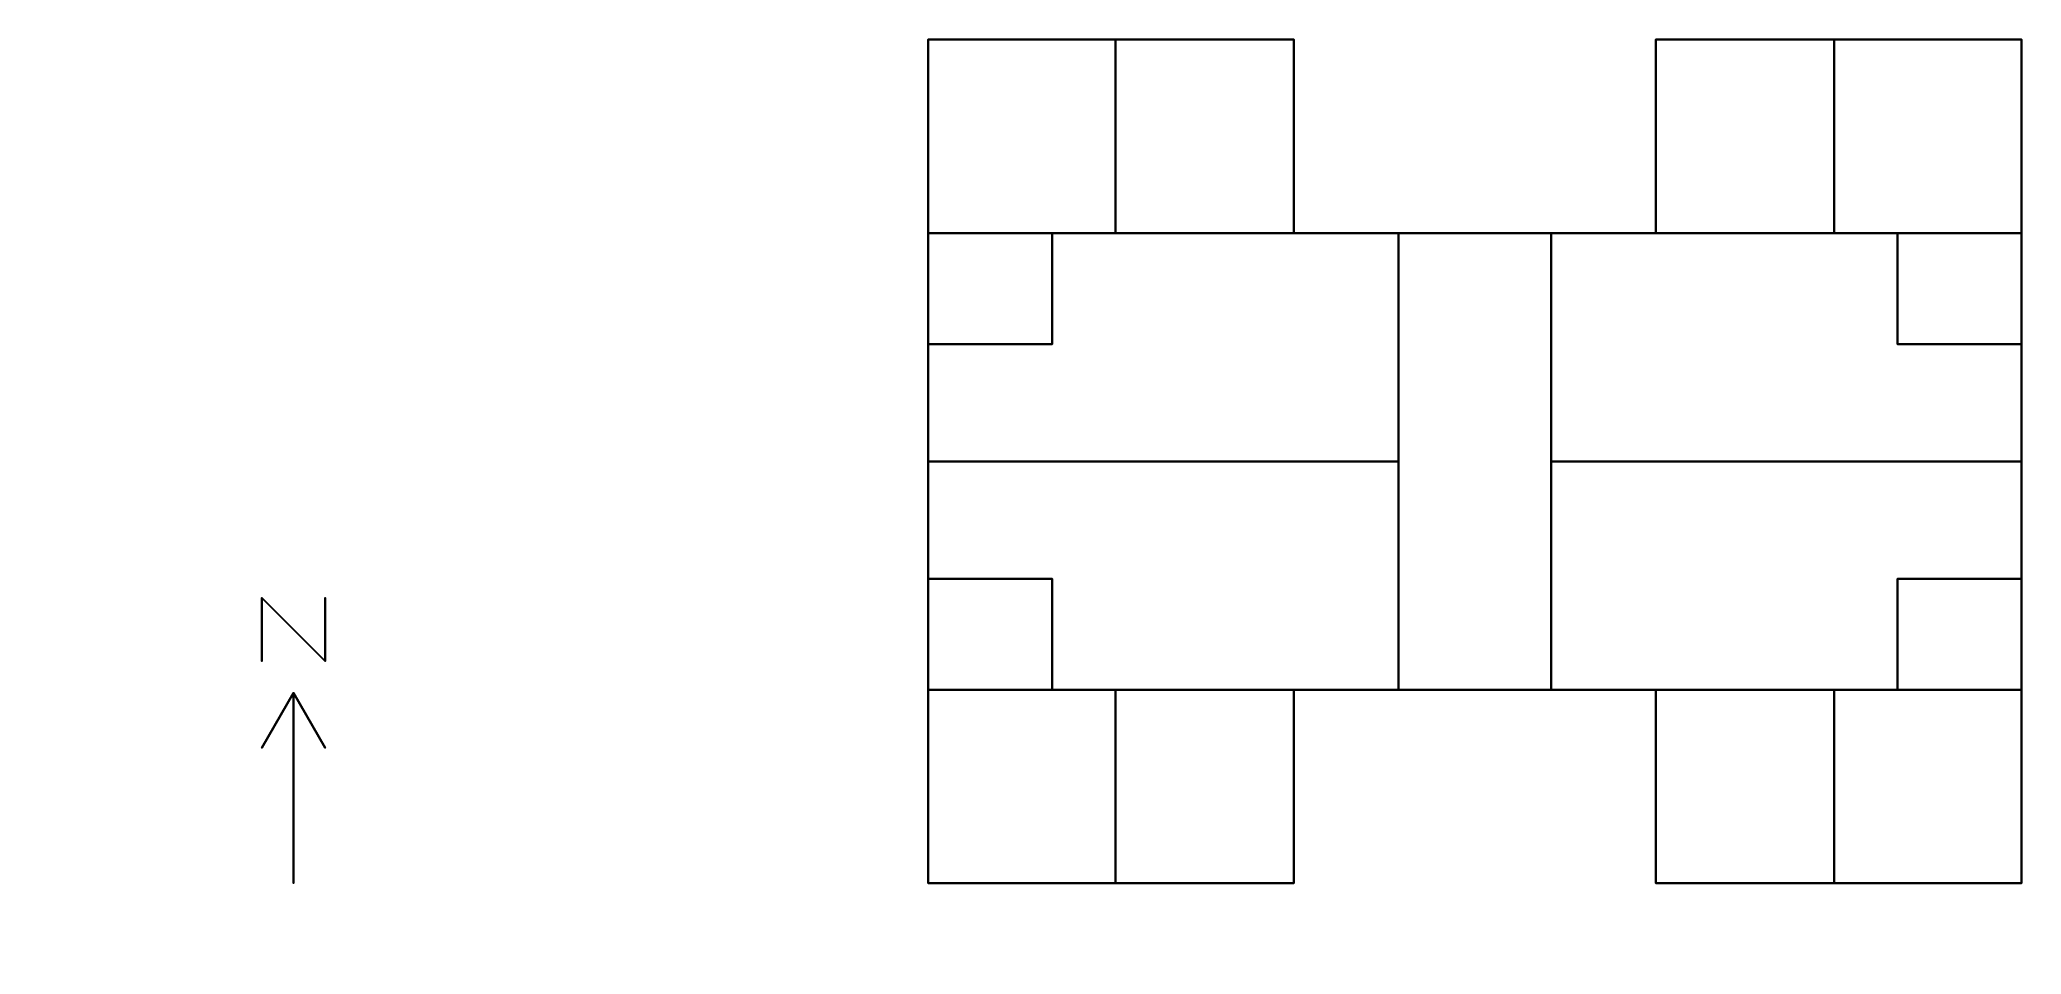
# Model space of a CAD drawing. Header units: metres. Extents: x -14 to 17.2, y -1.1 to 13.3.
import ezdxf

# ---------------------------------------------------------------- set-up
doc = ezdxf.new("R2010")
doc.units = ezdxf.units.M

msp = doc.modelspace()

# ---------------------------------------------------------------- linework, layer by layer
at = {"layer": '1', "color": 3}
for points in [[(-10.5, 4.5, 0.1), (-10.5, 4.5), (-10.5, 3.5), (-10.5, 3.5, 0.1)], [(-10.5, 4.5, 0.1), (-10.5, 4.5), (-9.5, 3.5), (-9.5, 3.5, 0.1)], [(-9.5, 4.5, 0.1), (-9.5, 4.5), (-9.5, 3.5), (-9.5, 3.5, 0.1)], [(-10, 3, 0.1), (-10, 3), (-10.5, 2.134), (-10.5, 2.134, 0.1)], [(-10, 3, 0.1), (-10, 3), (-10, 0), (-10, 0, 0.1)], [(-10, 3, 0.1), (-10, 3), (-9.5, 2.134), (-9.5, 2.134, 0.1)]]:
    msp.add_3dface(points, dxfattribs=at)
at = {"layer": 'F1_CNE_BWC', "color": 43}
for points in [[(17.22, 10.25, 2.6), (17.22, 10.25), (15.27, 10.25), (15.27, 10.25, 2.6)], [(15.27, 10.25, 2.6), (15.27, 10.25), (15.27, 8.5), (15.27, 8.5, 2.6)], [(17.22, 8.5, 2.6), (17.22, 8.5), (17.22, 10.25), (17.22, 10.25, 2.6)], [(15.27, 8.5, 2.6), (15.27, 8.5), (17.22, 8.5), (17.22, 8.5, 2.6)]]:
    msp.add_3dface(points, dxfattribs=at)
at = {"layer": 'F1_CNE_BWC', "color": 8}
msp.add_3dface([(17.22, 10.25), (17.22, 8.5), (15.27, 8.5), (15.27, 10.25)], dxfattribs=at)
at = {"layer": 'F1_CNE_BWC', "color": 15}
msp.add_3dface([(15.27, 10.25, 2.6), (15.27, 8.5, 2.6), (17.22, 8.5, 2.6), (17.22, 10.25, 2.6)], dxfattribs=at)
at = {"layer": 'F1_CNE_BWC', "color": 45}
msp.add_3dface([(15.27, 10.1, 2.1), (15.27, 10.1), (15.27, 9.3), (15.27, 9.3, 2.1)], dxfattribs=at)
at = {"layer": 'F1_CNE_BWC', "color": 143}
msp.add_3dface([(17.22, 8.7, 2.1), (17.22, 8.7, 1.5), (17.22, 9.3, 1.5), (17.22, 9.3, 2.1)], dxfattribs=at)
at = {"layer": 'F1_CNE_DORM1', "color": 43}
for points in [[(17.22, 13.3, 2.6), (17.22, 13.3), (14.27, 13.3), (14.27, 13.3, 2.6)], [(14.27, 13.3, 2.6), (14.27, 13.3), (14.27, 10.25), (14.27, 10.25, 2.6)], [(17.22, 10.25, 2.6), (17.22, 10.25), (17.22, 13.3), (17.22, 13.3, 2.6)], [(14.27, 10.25, 2.6), (14.27, 10.25), (15.27, 10.25), (15.27, 10.25, 2.6)], [(15.27, 10.25, 2.6), (15.27, 10.25), (17.22, 10.25), (17.22, 10.25, 2.6)]]:
    msp.add_3dface(points, dxfattribs=at)
at = {"layer": 'F1_CNE_DORM1', "color": 8}
msp.add_3dface([(17.22, 13.3), (17.22, 10.25), (14.27, 10.25), (14.27, 13.3)], dxfattribs=at)
at = {"layer": 'F1_CNE_DORM1', "color": 15}
msp.add_3dface([(14.27, 13.3, 2.6), (14.27, 10.25, 2.6), (17.22, 10.25, 2.6), (17.22, 13.3, 2.6)], dxfattribs=at)
at = {"layer": 'F1_CNE_DORM1', "color": 143}
msp.add_3dface([(16.345, 13.3, 2.3), (16.345, 13.3, 1.1), (15.145, 13.3, 1.1), (15.145, 13.3, 2.3)], dxfattribs=at)
at = {"layer": 'F1_CNE_DORM1', "color": 45}
msp.add_3dface([(14.37, 10.25, 2.1), (14.37, 10.25), (15.17, 10.25), (15.17, 10.25, 2.1)], dxfattribs=at)
at = {"layer": 'F1_CNE_DORM2', "color": 43}
for points in [[(14.27, 13.3, 2.6), (14.27, 13.3), (11.46, 13.3), (11.46, 13.3, 2.6)], [(11.46, 13.3, 2.6), (11.46, 13.3), (11.46, 10.25), (11.46, 10.25, 2.6)], [(14.27, 10.25, 2.6), (14.27, 10.25), (14.27, 13.3), (14.27, 13.3, 2.6)], [(11.46, 10.25, 2.6), (11.46, 10.25), (14.27, 10.25), (14.27, 10.25, 2.6)]]:
    msp.add_3dface(points, dxfattribs=at)
at = {"layer": 'F1_CNE_DORM2', "color": 8}
msp.add_3dface([(14.27, 13.3), (14.27, 10.25), (11.46, 10.25), (11.46, 13.3)], dxfattribs=at)
at = {"layer": 'F1_CNE_DORM2', "color": 15}
msp.add_3dface([(11.46, 13.3, 2.6), (11.46, 10.25, 2.6), (14.27, 10.25, 2.6), (14.27, 13.3, 2.6)], dxfattribs=at)
at = {"layer": 'F1_CNE_DORM2', "color": 143}
msp.add_3dface([(13.465, 13.3, 2.3), (13.465, 13.3, 1.1), (12.265, 13.3, 1.1), (12.265, 13.3, 2.3)], dxfattribs=at)
at = {"layer": 'F1_CNE_DORM2', "color": 45}
msp.add_3dface([(13.37, 10.25, 2.1), (13.37, 10.25), (14.17, 10.25), (14.17, 10.25, 2.1)], dxfattribs=at)
at = {"layer": 'F1_CNE_LIV', "color": 8}
msp.add_polyline3d([(17.22, 8.5, 0), (17.22, 6.65, 0), (9.81, 6.65, 0), (9.81, 10.25, 0), (15.27, 10.25, 0), (15.27, 8.5, 0)], close=True, dxfattribs=at)
at = {"layer": 'F1_CNE_LIV', "color": 15}
msp.add_polyline3d([(9.81, 10.25, 2.6), (9.81, 6.65, 2.6), (17.22, 6.65, 2.6), (17.22, 8.5, 2.6), (15.27, 8.5, 2.6), (15.27, 10.25, 2.6)], close=True, dxfattribs=at)
at = {"layer": 'F1_CNE_LIV', "color": 43}
for points in [[(9.81, 10.25, 2.6), (9.81, 10.25), (9.81, 6.65), (9.81, 6.65, 2.6)], [(11.46, 10.25, 2.6), (11.46, 10.25), (9.81, 10.25), (9.81, 10.25, 2.6)], [(14.27, 10.25, 2.6), (14.27, 10.25), (11.46, 10.25), (11.46, 10.25, 2.6)], [(15.27, 10.25, 2.6), (15.27, 10.25), (14.27, 10.25), (14.27, 10.25, 2.6)], [(15.27, 8.5, 2.6), (15.27, 8.5), (15.27, 10.25), (15.27, 10.25, 2.6)], [(17.22, 8.5, 2.6), (17.22, 8.5), (15.27, 8.5), (15.27, 8.5, 2.6)], [(17.22, 6.65, 2.6), (17.22, 6.65), (17.22, 8.5), (17.22, 8.5, 2.6)], [(9.81, 6.65, 2.6), (9.81, 6.65), (17.22, 6.65), (17.22, 6.65, 2.6)]]:
    msp.add_3dface(points, dxfattribs=at)
at = {"layer": 'F1_CNE_LIV', "color": 143}
for points in [[(11.135, 10.25, 2.3), (11.135, 10.25, 0.7), (10.135, 10.25, 0.7), (10.135, 10.25, 2.3)], [(17.22, 7.075, 2.3), (17.22, 7.075, 1.1), (17.22, 8.075, 1.1), (17.22, 8.075, 2.3)]]:
    msp.add_3dface(points, dxfattribs=at)
at = {"layer": 'F1_CNE_LIV', "color": 45}
for points in [[(14.17, 10.25, 2.1), (14.17, 10.25), (13.37, 10.25), (13.37, 10.25, 2.1)], [(15.17, 10.25, 2.1), (15.17, 10.25), (14.37, 10.25), (14.37, 10.25, 2.1)], [(15.27, 9.3, 2.1), (15.27, 9.3), (15.27, 10.1), (15.27, 10.1, 2.1)], [(9.81, 9.95, 2.1), (9.81, 9.95), (9.81, 9.15), (9.81, 9.15, 2.1)]]:
    msp.add_3dface(points, dxfattribs=at)
at = {"layer": 'F1_CNW_BWC', "color": 43}
for points in [[(1.95, 10.25, 2.6), (1.95, 10.25), (0, 10.25), (0, 10.25, 2.6)], [(0, 10.25, 2.6), (0, 10.25), (0, 8.5), (0, 8.5, 2.6)], [(1.95, 8.5, 2.6), (1.95, 8.5), (1.95, 10.25), (1.95, 10.25, 2.6)], [(0, 8.5, 2.6), (0, 8.5), (1.95, 8.5), (1.95, 8.5, 2.6)]]:
    msp.add_3dface(points, dxfattribs=at)
at = {"layer": 'F1_CNW_BWC', "color": 8}
msp.add_3dface([(1.95, 10.25), (1.95, 8.5), (0, 8.5), (0, 10.25)], dxfattribs=at)
at = {"layer": 'F1_CNW_BWC', "color": 15}
msp.add_3dface([(0, 10.25, 2.6), (0, 8.5, 2.6), (1.95, 8.5, 2.6), (1.95, 10.25, 2.6)], dxfattribs=at)
at = {"layer": 'F1_CNW_BWC', "color": 45}
msp.add_3dface([(1.95, 9.3, 2.1), (1.95, 9.3), (1.95, 10.1), (1.95, 10.1, 2.1)], dxfattribs=at)
at = {"layer": 'F1_CNW_BWC', "color": 143}
msp.add_3dface([(0, 9.3, 2.1), (0, 9.3, 1.5), (0, 8.7, 1.5), (0, 8.7, 2.1)], dxfattribs=at)
at = {"layer": 'F1_CNW_DORM1', "color": 43}
for points in [[(2.95, 13.3, 2.6), (2.95, 13.3), (0, 13.3), (0, 13.3, 2.6)], [(0, 13.3, 2.6), (0, 13.3), (0, 10.25), (0, 10.25, 2.6)], [(2.95, 10.25, 2.6), (2.95, 10.25), (2.95, 13.3), (2.95, 13.3, 2.6)], [(0, 10.25, 2.6), (0, 10.25), (1.95, 10.25), (1.95, 10.25, 2.6)], [(1.95, 10.25, 2.6), (1.95, 10.25), (2.95, 10.25), (2.95, 10.25, 2.6)]]:
    msp.add_3dface(points, dxfattribs=at)
at = {"layer": 'F1_CNW_DORM1', "color": 8}
msp.add_3dface([(2.95, 13.3), (2.95, 10.25), (0, 10.25), (0, 13.3)], dxfattribs=at)
at = {"layer": 'F1_CNW_DORM1', "color": 15}
msp.add_3dface([(0, 13.3, 2.6), (0, 10.25, 2.6), (2.95, 10.25, 2.6), (2.95, 13.3, 2.6)], dxfattribs=at)
at = {"layer": 'F1_CNW_DORM1', "color": 143}
msp.add_3dface([(2.075, 13.3, 2.3), (2.075, 13.3, 1.1), (0.875, 13.3, 1.1), (0.875, 13.3, 2.3)], dxfattribs=at)
at = {"layer": 'F1_CNW_DORM1', "color": 45}
msp.add_3dface([(2.05, 10.25, 2.1), (2.05, 10.25), (2.85, 10.25), (2.85, 10.25, 2.1)], dxfattribs=at)
at = {"layer": 'F1_CNW_DORM2', "color": 43}
for points in [[(5.76, 13.3, 2.6), (5.76, 13.3), (2.95, 13.3), (2.95, 13.3, 2.6)], [(2.95, 13.3, 2.6), (2.95, 13.3), (2.95, 10.25), (2.95, 10.25, 2.6)], [(5.76, 10.25, 2.6), (5.76, 10.25), (5.76, 13.3), (5.76, 13.3, 2.6)], [(2.95, 10.25, 2.6), (2.95, 10.25), (5.76, 10.25), (5.76, 10.25, 2.6)]]:
    msp.add_3dface(points, dxfattribs=at)
at = {"layer": 'F1_CNW_DORM2', "color": 8}
msp.add_3dface([(5.76, 13.3), (5.76, 10.25), (2.95, 10.25), (2.95, 13.3)], dxfattribs=at)
at = {"layer": 'F1_CNW_DORM2', "color": 15}
msp.add_3dface([(2.95, 13.3, 2.6), (2.95, 10.25, 2.6), (5.76, 10.25, 2.6), (5.76, 13.3, 2.6)], dxfattribs=at)
at = {"layer": 'F1_CNW_DORM2', "color": 143}
msp.add_3dface([(4.955, 13.3, 2.3), (4.955, 13.3, 1.1), (3.755, 13.3, 1.1), (3.755, 13.3, 2.3)], dxfattribs=at)
at = {"layer": 'F1_CNW_DORM2', "color": 45}
msp.add_3dface([(3.05, 10.25, 2.1), (3.05, 10.25), (3.85, 10.25), (3.85, 10.25, 2.1)], dxfattribs=at)
at = {"layer": 'F1_CNW_LIV', "color": 8}
msp.add_polyline3d([(7.41, 10.25, 0), (7.41, 6.65, 0), (0, 6.65, 0), (0, 8.5, 0), (1.95, 8.5, 0), (1.95, 10.25, 0)], close=True, dxfattribs=at)
at = {"layer": 'F1_CNW_LIV', "color": 15}
msp.add_polyline3d([(0, 8.5, 2.6), (0, 6.65, 2.6), (7.41, 6.65, 2.6), (7.41, 10.25, 2.6), (1.95, 10.25, 2.6), (1.95, 8.5, 2.6)], close=True, dxfattribs=at)
at = {"layer": 'F1_CNW_LIV', "color": 43}
for points in [[(2.95, 10.25, 2.6), (2.95, 10.25), (1.95, 10.25), (1.95, 10.25, 2.6)], [(1.95, 10.25, 2.6), (1.95, 10.25), (1.95, 8.5), (1.95, 8.5, 2.6)], [(5.76, 10.25, 2.6), (5.76, 10.25), (2.95, 10.25), (2.95, 10.25, 2.6)], [(7.41, 10.25, 2.6), (7.41, 10.25), (5.76, 10.25), (5.76, 10.25, 2.6)], [(7.41, 6.65, 2.6), (7.41, 6.65), (7.41, 10.25), (7.41, 10.25, 2.6)], [(1.95, 8.5, 2.6), (1.95, 8.5), (0, 8.5), (0, 8.5, 2.6)], [(0, 8.5, 2.6), (0, 8.5), (0, 6.65), (0, 6.65, 2.6)], [(0, 6.65, 2.6), (0, 6.65), (7.41, 6.65), (7.41, 6.65, 2.6)]]:
    msp.add_3dface(points, dxfattribs=at)
at = {"layer": 'F1_CNW_LIV', "color": 45}
for points in [[(1.95, 10.1, 2.1), (1.95, 10.1), (1.95, 9.3), (1.95, 9.3, 2.1)], [(2.85, 10.25, 2.1), (2.85, 10.25), (2.05, 10.25), (2.05, 10.25, 2.1)], [(3.85, 10.25, 2.1), (3.85, 10.25), (3.05, 10.25), (3.05, 10.25, 2.1)], [(7.41, 9.15, 2.1), (7.41, 9.15), (7.41, 9.95), (7.41, 9.95, 2.1)]]:
    msp.add_3dface(points, dxfattribs=at)
at = {"layer": 'F1_CNW_LIV', "color": 143}
for points in [[(7.085, 10.25, 2.3), (7.085, 10.25, 0.7), (6.085, 10.25, 0.7), (6.085, 10.25, 2.3)], [(0, 8.075, 2.3), (0, 8.075, 1.1), (0, 7.075, 1.1), (0, 7.075, 2.3)]]:
    msp.add_3dface(points, dxfattribs=at)
at = {"layer": 'F1_CORE', "color": 43}
for points in [[(9.81, 10.25, 2.6), (9.81, 10.25), (7.41, 10.25), (7.41, 10.25, 2.6)], [(7.41, 10.25, 2.6), (7.41, 10.25), (7.41, 6.65), (7.41, 6.65, 2.6)], [(9.81, 6.65, 2.6), (9.81, 6.65), (9.81, 10.25), (9.81, 10.25, 2.6)], [(7.41, 6.65, 2.6), (7.41, 6.65), (7.41, 3.05), (7.41, 3.05, 2.6)], [(9.81, 3.05, 2.6), (9.81, 3.05), (9.81, 6.65), (9.81, 6.65, 2.6)], [(7.41, 3.05, 2.6), (7.41, 3.05), (9.81, 3.05), (9.81, 3.05, 2.6)]]:
    msp.add_3dface(points, dxfattribs=at)
at = {"layer": 'F1_CORE', "color": 8}
msp.add_3dface([(9.81, 10.25), (9.81, 3.05), (7.41, 3.05), (7.41, 10.25)], dxfattribs=at)
at = {"layer": 'F1_CORE', "color": 15}
msp.add_3dface([(7.41, 10.25, 2.6), (7.41, 3.05, 2.6), (9.81, 3.05, 2.6), (9.81, 10.25, 2.6)], dxfattribs=at)
at = {"layer": 'F1_CORE', "color": 45}
for points in [[(7.41, 9.95, 2.1), (7.41, 9.95), (7.41, 9.15), (7.41, 9.15, 2.1)], [(9.81, 9.15, 2.1), (9.81, 9.15), (9.81, 9.95), (9.81, 9.95, 2.1)], [(7.41, 4.15, 2.1), (7.41, 4.15), (7.41, 3.35), (7.41, 3.35, 2.1)], [(9.81, 3.35, 2.1), (9.81, 3.35), (9.81, 4.15), (9.81, 4.15, 2.1)]]:
    msp.add_3dface(points, dxfattribs=at)
at = {"layer": 'F1_CSE_BWC', "color": 43}
for points in [[(17.22, 4.8, 2.6), (17.22, 4.8), (15.27, 4.8), (15.27, 4.8, 2.6)], [(15.27, 4.8, 2.6), (15.27, 4.8), (15.27, 3.05), (15.27, 3.05, 2.6)], [(17.22, 3.05, 2.6), (17.22, 3.05), (17.22, 4.8), (17.22, 4.8, 2.6)], [(15.27, 3.05, 2.6), (15.27, 3.05), (17.22, 3.05), (17.22, 3.05, 2.6)]]:
    msp.add_3dface(points, dxfattribs=at)
at = {"layer": 'F1_CSE_BWC', "color": 8}
msp.add_3dface([(17.22, 4.8), (17.22, 3.05), (15.27, 3.05), (15.27, 4.8)], dxfattribs=at)
at = {"layer": 'F1_CSE_BWC', "color": 15}
msp.add_3dface([(15.27, 4.8, 2.6), (15.27, 3.05, 2.6), (17.22, 3.05, 2.6), (17.22, 4.8, 2.6)], dxfattribs=at)
at = {"layer": 'F1_CSE_BWC', "color": 143}
msp.add_3dface([(17.22, 4, 2.1), (17.22, 4, 1.5), (17.22, 4.6, 1.5), (17.22, 4.6, 2.1)], dxfattribs=at)
at = {"layer": 'F1_CSE_BWC', "color": 45}
msp.add_3dface([(15.27, 4, 2.1), (15.27, 4), (15.27, 3.2), (15.27, 3.2, 2.1)], dxfattribs=at)
at = {"layer": 'F1_CSE_DORM1', "color": 43}
for points in [[(14.27, 3.05, 2.6), (14.27, 3.05), (14.27, 0), (14.27, 0, 2.6)], [(15.27, 3.05, 2.6), (15.27, 3.05), (14.27, 3.05), (14.27, 3.05, 2.6)], [(17.22, 3.05, 2.6), (17.22, 3.05), (15.27, 3.05), (15.27, 3.05, 2.6)], [(17.22, 0, 2.6), (17.22, 0), (17.22, 3.05), (17.22, 3.05, 2.6)], [(14.27, 0, 2.6), (14.27, 0), (17.22, 0), (17.22, 0, 2.6)]]:
    msp.add_3dface(points, dxfattribs=at)
at = {"layer": 'F1_CSE_DORM1', "color": 8}
msp.add_3dface([(17.22, 3.05), (17.22, 0), (14.27, 0), (14.27, 3.05)], dxfattribs=at)
at = {"layer": 'F1_CSE_DORM1', "color": 15}
msp.add_3dface([(14.27, 3.05, 2.6), (14.27, 0, 2.6), (17.22, 0, 2.6), (17.22, 3.05, 2.6)], dxfattribs=at)
at = {"layer": 'F1_CSE_DORM1', "color": 45}
msp.add_3dface([(15.17, 3.05, 2.1), (15.17, 3.05), (14.37, 3.05), (14.37, 3.05, 2.1)], dxfattribs=at)
at = {"layer": 'F1_CSE_DORM1', "color": 143}
msp.add_3dface([(15.145, 0, 2.3), (15.145, 0, 1.1), (16.345, 0, 1.1), (16.345, 0, 2.3)], dxfattribs=at)
at = {"layer": 'F1_CSE_DORM2', "color": 43}
for points in [[(14.27, 3.05, 2.6), (14.27, 3.05), (11.46, 3.05), (11.46, 3.05, 2.6)], [(11.46, 3.05, 2.6), (11.46, 3.05), (11.46, 0), (11.46, 0, 2.6)], [(14.27, 0, 2.6), (14.27, 0), (14.27, 3.05), (14.27, 3.05, 2.6)], [(11.46, 0, 2.6), (11.46, 0), (14.27, 0), (14.27, 0, 2.6)]]:
    msp.add_3dface(points, dxfattribs=at)
at = {"layer": 'F1_CSE_DORM2', "color": 8}
msp.add_3dface([(14.27, 3.05), (14.27, 0), (11.46, 0), (11.46, 3.05)], dxfattribs=at)
at = {"layer": 'F1_CSE_DORM2', "color": 15}
msp.add_3dface([(11.46, 3.05, 2.6), (11.46, 0, 2.6), (14.27, 0, 2.6), (14.27, 3.05, 2.6)], dxfattribs=at)
at = {"layer": 'F1_CSE_DORM2', "color": 45}
msp.add_3dface([(14.17, 3.05, 2.1), (14.17, 3.05), (13.37, 3.05), (13.37, 3.05, 2.1)], dxfattribs=at)
at = {"layer": 'F1_CSE_DORM2', "color": 143}
msp.add_3dface([(12.265, 0, 2.3), (12.265, 0, 1.1), (13.465, 0, 1.1), (13.465, 0, 2.3)], dxfattribs=at)
at = {"layer": 'F1_CSE_LIV', "color": 8}
msp.add_polyline3d([(17.22, 6.65, 0), (17.22, 4.8, 0), (15.27, 4.8, 0), (15.27, 3.05, 0), (9.81, 3.05, 0), (9.81, 6.65, 0)], close=True, dxfattribs=at)
at = {"layer": 'F1_CSE_LIV', "color": 15}
msp.add_polyline3d([(9.81, 6.65, 2.6), (9.81, 3.05, 2.6), (15.27, 3.05, 2.6), (15.27, 4.8, 2.6), (17.22, 4.8, 2.6), (17.22, 6.65, 2.6)], close=True, dxfattribs=at)
at = {"layer": 'F1_CSE_LIV', "color": 43}
for points in [[(17.22, 6.65, 2.6), (17.22, 6.65), (9.81, 6.65), (9.81, 6.65, 2.6)], [(9.81, 6.65, 2.6), (9.81, 6.65), (9.81, 3.05), (9.81, 3.05, 2.6)], [(17.22, 4.8, 2.6), (17.22, 4.8), (17.22, 6.65), (17.22, 6.65, 2.6)], [(15.27, 4.8, 2.6), (15.27, 4.8), (17.22, 4.8), (17.22, 4.8, 2.6)], [(15.27, 3.05, 2.6), (15.27, 3.05), (15.27, 4.8), (15.27, 4.8, 2.6)], [(9.81, 3.05, 2.6), (9.81, 3.05), (11.46, 3.05), (11.46, 3.05, 2.6)], [(11.46, 3.05, 2.6), (11.46, 3.05), (14.27, 3.05), (14.27, 3.05, 2.6)], [(14.27, 3.05, 2.6), (14.27, 3.05), (15.27, 3.05), (15.27, 3.05, 2.6)]]:
    msp.add_3dface(points, dxfattribs=at)
at = {"layer": 'F1_CSE_LIV', "color": 143}
for points in [[(17.22, 5.225, 2.3), (17.22, 5.225, 1.1), (17.22, 6.225, 1.1), (17.22, 6.225, 2.3)], [(10.135, 3.05, 2.3), (10.135, 3.05, 0.7), (11.135, 3.05, 0.7), (11.135, 3.05, 2.3)]]:
    msp.add_3dface(points, dxfattribs=at)
at = {"layer": 'F1_CSE_LIV', "color": 45}
for points in [[(9.81, 4.15, 2.1), (9.81, 4.15), (9.81, 3.35), (9.81, 3.35, 2.1)], [(15.27, 3.2, 2.1), (15.27, 3.2), (15.27, 4), (15.27, 4, 2.1)], [(13.37, 3.05, 2.1), (13.37, 3.05), (14.17, 3.05), (14.17, 3.05, 2.1)], [(14.37, 3.05, 2.1), (14.37, 3.05), (15.17, 3.05), (15.17, 3.05, 2.1)]]:
    msp.add_3dface(points, dxfattribs=at)
at = {"layer": 'F1_CSW_BWC', "color": 43}
for points in [[(1.95, 4.8, 2.6), (1.95, 4.8), (0, 4.8), (0, 4.8, 2.6)], [(0, 4.8, 2.6), (0, 4.8), (0, 3.05), (0, 3.05, 2.6)], [(1.95, 3.05, 2.6), (1.95, 3.05), (1.95, 4.8), (1.95, 4.8, 2.6)], [(0, 3.05, 2.6), (0, 3.05), (1.95, 3.05), (1.95, 3.05, 2.6)]]:
    msp.add_3dface(points, dxfattribs=at)
at = {"layer": 'F1_CSW_BWC', "color": 8}
msp.add_3dface([(1.95, 4.8), (1.95, 3.05), (0, 3.05), (0, 4.8)], dxfattribs=at)
at = {"layer": 'F1_CSW_BWC', "color": 15}
msp.add_3dface([(0, 4.8, 2.6), (0, 3.05, 2.6), (1.95, 3.05, 2.6), (1.95, 4.8, 2.6)], dxfattribs=at)
at = {"layer": 'F1_CSW_BWC', "color": 143}
msp.add_3dface([(0, 4.6, 2.1), (0, 4.6, 1.5), (0, 4, 1.5), (0, 4, 2.1)], dxfattribs=at)
at = {"layer": 'F1_CSW_BWC', "color": 45}
msp.add_3dface([(1.95, 3.2, 2.1), (1.95, 3.2), (1.95, 4), (1.95, 4, 2.1)], dxfattribs=at)
at = {"layer": 'F1_CSW_DORM1', "color": 43}
for points in [[(0, 3.05, 2.6), (0, 3.05), (0, 0), (0, 0, 2.6)], [(1.95, 3.05, 2.6), (1.95, 3.05), (0, 3.05), (0, 3.05, 2.6)], [(2.95, 3.05, 2.6), (2.95, 3.05), (1.95, 3.05), (1.95, 3.05, 2.6)], [(2.95, 0, 2.6), (2.95, 0), (2.95, 3.05), (2.95, 3.05, 2.6)], [(0, 0, 2.6), (0, 0), (2.95, 0), (2.95, 0, 2.6)]]:
    msp.add_3dface(points, dxfattribs=at)
at = {"layer": 'F1_CSW_DORM1', "color": 8}
msp.add_3dface([(2.95, 3.05), (2.95, 0), (0, 0), (0, 3.05)], dxfattribs=at)
at = {"layer": 'F1_CSW_DORM1', "color": 15}
msp.add_3dface([(0, 3.05, 2.6), (0, 0, 2.6), (2.95, 0, 2.6), (2.95, 3.05, 2.6)], dxfattribs=at)
at = {"layer": 'F1_CSW_DORM1', "color": 45}
msp.add_3dface([(2.85, 3.05, 2.1), (2.85, 3.05), (2.05, 3.05), (2.05, 3.05, 2.1)], dxfattribs=at)
at = {"layer": 'F1_CSW_DORM1', "color": 143}
msp.add_3dface([(0.875, 0, 2.3), (0.875, 0, 1.1), (2.075, 0, 1.1), (2.075, 0, 2.3)], dxfattribs=at)
at = {"layer": 'F1_CSW_DORM2', "color": 43}
for points in [[(5.76, 3.05, 2.6), (5.76, 3.05), (2.95, 3.05), (2.95, 3.05, 2.6)], [(2.95, 3.05, 2.6), (2.95, 3.05), (2.95, 0), (2.95, 0, 2.6)], [(5.76, 0, 2.6), (5.76, 0), (5.76, 3.05), (5.76, 3.05, 2.6)], [(2.95, 0, 2.6), (2.95, 0), (5.76, 0), (5.76, 0, 2.6)]]:
    msp.add_3dface(points, dxfattribs=at)
at = {"layer": 'F1_CSW_DORM2', "color": 8}
msp.add_3dface([(5.76, 3.05), (5.76, 0), (2.95, 0), (2.95, 3.05)], dxfattribs=at)
at = {"layer": 'F1_CSW_DORM2', "color": 15}
msp.add_3dface([(2.95, 3.05, 2.6), (2.95, 0, 2.6), (5.76, 0, 2.6), (5.76, 3.05, 2.6)], dxfattribs=at)
at = {"layer": 'F1_CSW_DORM2', "color": 45}
msp.add_3dface([(3.85, 3.05, 2.1), (3.85, 3.05), (3.05, 3.05), (3.05, 3.05, 2.1)], dxfattribs=at)
at = {"layer": 'F1_CSW_DORM2', "color": 143}
msp.add_3dface([(3.755, 0, 2.3), (3.755, 0, 1.1), (4.955, 0, 1.1), (4.955, 0, 2.3)], dxfattribs=at)
at = {"layer": 'F1_CSW_LIV', "color": 8}
msp.add_polyline3d([(7.41, 6.65, 0), (7.41, 3.05, 0), (1.95, 3.05, 0), (1.95, 4.8, 0), (0, 4.8, 0), (0, 6.65, 0)], close=True, dxfattribs=at)
at = {"layer": 'F1_CSW_LIV', "color": 15}
msp.add_polyline3d([(0, 6.65, 2.6), (0, 4.8, 2.6), (1.95, 4.8, 2.6), (1.95, 3.05, 2.6), (7.41, 3.05, 2.6), (7.41, 6.65, 2.6)], close=True, dxfattribs=at)
at = {"layer": 'F1_CSW_LIV', "color": 43}
for points in [[(7.41, 6.65, 2.6), (7.41, 6.65), (0, 6.65), (0, 6.65, 2.6)], [(0, 6.65, 2.6), (0, 6.65), (0, 4.8), (0, 4.8, 2.6)], [(7.41, 3.05, 2.6), (7.41, 3.05), (7.41, 6.65), (7.41, 6.65, 2.6)], [(0, 4.8, 2.6), (0, 4.8), (1.95, 4.8), (1.95, 4.8, 2.6)], [(1.95, 4.8, 2.6), (1.95, 4.8), (1.95, 3.05), (1.95, 3.05, 2.6)], [(1.95, 3.05, 2.6), (1.95, 3.05), (2.95, 3.05), (2.95, 3.05, 2.6)], [(2.95, 3.05, 2.6), (2.95, 3.05), (5.76, 3.05), (5.76, 3.05, 2.6)], [(5.76, 3.05, 2.6), (5.76, 3.05), (7.41, 3.05), (7.41, 3.05, 2.6)]]:
    msp.add_3dface(points, dxfattribs=at)
at = {"layer": 'F1_CSW_LIV', "color": 143}
for points in [[(0, 6.225, 2.3), (0, 6.225, 1.1), (0, 5.225, 1.1), (0, 5.225, 2.3)], [(6.085, 3.05, 2.3), (6.085, 3.05, 0.7), (7.085, 3.05, 0.7), (7.085, 3.05, 2.3)]]:
    msp.add_3dface(points, dxfattribs=at)
at = {"layer": 'F1_CSW_LIV', "color": 45}
for points in [[(7.41, 3.35, 2.1), (7.41, 3.35), (7.41, 4.15), (7.41, 4.15, 2.1)], [(1.95, 4, 2.1), (1.95, 4), (1.95, 3.2), (1.95, 3.2, 2.1)], [(2.05, 3.05, 2.1), (2.05, 3.05), (2.85, 3.05), (2.85, 3.05, 2.1)], [(3.05, 3.05, 2.1), (3.05, 3.05), (3.85, 3.05), (3.85, 3.05, 2.1)]]:
    msp.add_3dface(points, dxfattribs=at)
at = {"layer": 'F2_CNE_BWC', "color": 43}
for points in [[(17.22, 10.25, 5.2), (17.22, 10.25, 2.6), (15.27, 10.25, 2.6), (15.27, 10.25, 5.2)], [(15.27, 10.25, 5.2), (15.27, 10.25, 2.6), (15.27, 8.5, 2.6), (15.27, 8.5, 5.2)], [(17.22, 8.5, 5.2), (17.22, 8.5, 2.6), (17.22, 10.25, 2.6), (17.22, 10.25, 5.2)], [(15.27, 8.5, 5.2), (15.27, 8.5, 2.6), (17.22, 8.5, 2.6), (17.22, 8.5, 5.2)]]:
    msp.add_3dface(points, dxfattribs=at)
at = {"layer": 'F2_CNE_BWC', "color": 8}
msp.add_3dface([(17.22, 10.25, 2.6), (17.22, 8.5, 2.6), (15.27, 8.5, 2.6), (15.27, 10.25, 2.6)], dxfattribs=at)
at = {"layer": 'F2_CNE_BWC', "color": 15}
msp.add_3dface([(15.27, 10.25, 5.2), (15.27, 8.5, 5.2), (17.22, 8.5, 5.2), (17.22, 10.25, 5.2)], dxfattribs=at)
at = {"layer": 'F2_CNE_BWC', "color": 45}
msp.add_3dface([(15.27, 10.1, 4.7), (15.27, 10.1, 2.6), (15.27, 9.3, 2.6), (15.27, 9.3, 4.7)], dxfattribs=at)
at = {"layer": 'F2_CNE_BWC', "color": 143}
msp.add_3dface([(17.22, 8.7, 4.7), (17.22, 8.7, 4.1), (17.22, 9.3, 4.1), (17.22, 9.3, 4.7)], dxfattribs=at)
at = {"layer": 'F2_CNE_DORM1', "color": 43}
for points in [[(17.22, 13.3, 5.2), (17.22, 13.3, 2.6), (14.27, 13.3, 2.6), (14.27, 13.3, 5.2)], [(14.27, 13.3, 5.2), (14.27, 13.3, 2.6), (14.27, 10.25, 2.6), (14.27, 10.25, 5.2)], [(17.22, 10.25, 5.2), (17.22, 10.25, 2.6), (17.22, 13.3, 2.6), (17.22, 13.3, 5.2)], [(14.27, 10.25, 5.2), (14.27, 10.25, 2.6), (15.27, 10.25, 2.6), (15.27, 10.25, 5.2)], [(15.27, 10.25, 5.2), (15.27, 10.25, 2.6), (17.22, 10.25, 2.6), (17.22, 10.25, 5.2)]]:
    msp.add_3dface(points, dxfattribs=at)
at = {"layer": 'F2_CNE_DORM1', "color": 8}
msp.add_3dface([(17.22, 13.3, 2.6), (17.22, 10.25, 2.6), (14.27, 10.25, 2.6), (14.27, 13.3, 2.6)], dxfattribs=at)
at = {"layer": 'F2_CNE_DORM1', "color": 15}
msp.add_3dface([(14.27, 13.3, 5.2), (14.27, 10.25, 5.2), (17.22, 10.25, 5.2), (17.22, 13.3, 5.2)], dxfattribs=at)
at = {"layer": 'F2_CNE_DORM1', "color": 143}
msp.add_3dface([(16.345, 13.3, 4.9), (16.345, 13.3, 3.7), (15.145, 13.3, 3.7), (15.145, 13.3, 4.9)], dxfattribs=at)
at = {"layer": 'F2_CNE_DORM1', "color": 45}
msp.add_3dface([(14.37, 10.25, 4.7), (14.37, 10.25, 2.6), (15.17, 10.25, 2.6), (15.17, 10.25, 4.7)], dxfattribs=at)
at = {"layer": 'F2_CNE_DORM2', "color": 43}
for points in [[(14.27, 13.3, 5.2), (14.27, 13.3, 2.6), (11.46, 13.3, 2.6), (11.46, 13.3, 5.2)], [(11.46, 13.3, 5.2), (11.46, 13.3, 2.6), (11.46, 10.25, 2.6), (11.46, 10.25, 5.2)], [(14.27, 10.25, 5.2), (14.27, 10.25, 2.6), (14.27, 13.3, 2.6), (14.27, 13.3, 5.2)], [(11.46, 10.25, 5.2), (11.46, 10.25, 2.6), (14.27, 10.25, 2.6), (14.27, 10.25, 5.2)]]:
    msp.add_3dface(points, dxfattribs=at)
at = {"layer": 'F2_CNE_DORM2', "color": 8}
msp.add_3dface([(14.27, 13.3, 2.6), (14.27, 10.25, 2.6), (11.46, 10.25, 2.6), (11.46, 13.3, 2.6)], dxfattribs=at)
at = {"layer": 'F2_CNE_DORM2', "color": 15}
msp.add_3dface([(11.46, 13.3, 5.2), (11.46, 10.25, 5.2), (14.27, 10.25, 5.2), (14.27, 13.3, 5.2)], dxfattribs=at)
at = {"layer": 'F2_CNE_DORM2', "color": 143}
msp.add_3dface([(13.465, 13.3, 4.9), (13.465, 13.3, 3.7), (12.265, 13.3, 3.7), (12.265, 13.3, 4.9)], dxfattribs=at)
at = {"layer": 'F2_CNE_DORM2', "color": 45}
msp.add_3dface([(13.37, 10.25, 4.7), (13.37, 10.25, 2.6), (14.17, 10.25, 2.6), (14.17, 10.25, 4.7)], dxfattribs=at)
at = {"layer": 'F2_CNE_LIV', "color": 8}
msp.add_polyline3d([(17.22, 8.5, 2.6), (17.22, 6.65, 2.6), (9.81, 6.65, 2.6), (9.81, 10.25, 2.6), (15.27, 10.25, 2.6), (15.27, 8.5, 2.6)], close=True, dxfattribs=at)
at = {"layer": 'F2_CNE_LIV', "color": 15}
msp.add_polyline3d([(9.81, 10.25, 5.2), (9.81, 6.65, 5.2), (17.22, 6.65, 5.2), (17.22, 8.5, 5.2), (15.27, 8.5, 5.2), (15.27, 10.25, 5.2)], close=True, dxfattribs=at)
at = {"layer": 'F2_CNE_LIV', "color": 43}
for points in [[(9.81, 10.25, 5.2), (9.81, 10.25, 2.6), (9.81, 6.65, 2.6), (9.81, 6.65, 5.2)], [(11.46, 10.25, 5.2), (11.46, 10.25, 2.6), (9.81, 10.25, 2.6), (9.81, 10.25, 5.2)], [(14.27, 10.25, 5.2), (14.27, 10.25, 2.6), (11.46, 10.25, 2.6), (11.46, 10.25, 5.2)], [(15.27, 10.25, 5.2), (15.27, 10.25, 2.6), (14.27, 10.25, 2.6), (14.27, 10.25, 5.2)], [(15.27, 8.5, 5.2), (15.27, 8.5, 2.6), (15.27, 10.25, 2.6), (15.27, 10.25, 5.2)], [(17.22, 8.5, 5.2), (17.22, 8.5, 2.6), (15.27, 8.5, 2.6), (15.27, 8.5, 5.2)], [(17.22, 6.65, 5.2), (17.22, 6.65, 2.6), (17.22, 8.5, 2.6), (17.22, 8.5, 5.2)], [(9.81, 6.65, 5.2), (9.81, 6.65, 2.6), (17.22, 6.65, 2.6), (17.22, 6.65, 5.2)]]:
    msp.add_3dface(points, dxfattribs=at)
at = {"layer": 'F2_CNE_LIV', "color": 143}
for points in [[(11.135, 10.25, 4.9), (11.135, 10.25, 3.3), (10.135, 10.25, 3.3), (10.135, 10.25, 4.9)], [(17.22, 7.075, 4.9), (17.22, 7.075, 3.7), (17.22, 8.075, 3.7), (17.22, 8.075, 4.9)]]:
    msp.add_3dface(points, dxfattribs=at)
at = {"layer": 'F2_CNE_LIV', "color": 45}
for points in [[(14.17, 10.25, 4.7), (14.17, 10.25, 2.6), (13.37, 10.25, 2.6), (13.37, 10.25, 4.7)], [(15.17, 10.25, 4.7), (15.17, 10.25, 2.6), (14.37, 10.25, 2.6), (14.37, 10.25, 4.7)], [(15.27, 9.3, 4.7), (15.27, 9.3, 2.6), (15.27, 10.1, 2.6), (15.27, 10.1, 4.7)], [(9.81, 9.95, 4.7), (9.81, 9.95, 2.6), (9.81, 9.15, 2.6), (9.81, 9.15, 4.7)]]:
    msp.add_3dface(points, dxfattribs=at)
at = {"layer": 'F2_CNW_BWC', "color": 43}
for points in [[(1.95, 10.25, 5.2), (1.95, 10.25, 2.6), (0, 10.25, 2.6), (0, 10.25, 5.2)], [(0, 10.25, 5.2), (0, 10.25, 2.6), (0, 8.5, 2.6), (0, 8.5, 5.2)], [(1.95, 8.5, 5.2), (1.95, 8.5, 2.6), (1.95, 10.25, 2.6), (1.95, 10.25, 5.2)], [(0, 8.5, 5.2), (0, 8.5, 2.6), (1.95, 8.5, 2.6), (1.95, 8.5, 5.2)]]:
    msp.add_3dface(points, dxfattribs=at)
at = {"layer": 'F2_CNW_BWC', "color": 8}
msp.add_3dface([(1.95, 10.25, 2.6), (1.95, 8.5, 2.6), (0, 8.5, 2.6), (0, 10.25, 2.6)], dxfattribs=at)
at = {"layer": 'F2_CNW_BWC', "color": 15}
msp.add_3dface([(0, 10.25, 5.2), (0, 8.5, 5.2), (1.95, 8.5, 5.2), (1.95, 10.25, 5.2)], dxfattribs=at)
at = {"layer": 'F2_CNW_BWC', "color": 45}
msp.add_3dface([(1.95, 9.3, 4.7), (1.95, 9.3, 2.6), (1.95, 10.1, 2.6), (1.95, 10.1, 4.7)], dxfattribs=at)
at = {"layer": 'F2_CNW_BWC', "color": 143}
msp.add_3dface([(0, 9.3, 4.7), (0, 9.3, 4.1), (0, 8.7, 4.1), (0, 8.7, 4.7)], dxfattribs=at)
at = {"layer": 'F2_CNW_DORM1', "color": 43}
for points in [[(2.95, 13.3, 5.2), (2.95, 13.3, 2.6), (0, 13.3, 2.6), (0, 13.3, 5.2)], [(0, 13.3, 5.2), (0, 13.3, 2.6), (0, 10.25, 2.6), (0, 10.25, 5.2)], [(2.95, 10.25, 5.2), (2.95, 10.25, 2.6), (2.95, 13.3, 2.6), (2.95, 13.3, 5.2)], [(0, 10.25, 5.2), (0, 10.25, 2.6), (1.95, 10.25, 2.6), (1.95, 10.25, 5.2)], [(1.95, 10.25, 5.2), (1.95, 10.25, 2.6), (2.95, 10.25, 2.6), (2.95, 10.25, 5.2)]]:
    msp.add_3dface(points, dxfattribs=at)
at = {"layer": 'F2_CNW_DORM1', "color": 8}
msp.add_3dface([(2.95, 13.3, 2.6), (2.95, 10.25, 2.6), (0, 10.25, 2.6), (0, 13.3, 2.6)], dxfattribs=at)
at = {"layer": 'F2_CNW_DORM1', "color": 15}
msp.add_3dface([(0, 13.3, 5.2), (0, 10.25, 5.2), (2.95, 10.25, 5.2), (2.95, 13.3, 5.2)], dxfattribs=at)
at = {"layer": 'F2_CNW_DORM1', "color": 143}
msp.add_3dface([(2.075, 13.3, 4.9), (2.075, 13.3, 3.7), (0.875, 13.3, 3.7), (0.875, 13.3, 4.9)], dxfattribs=at)
at = {"layer": 'F2_CNW_DORM1', "color": 45}
msp.add_3dface([(2.05, 10.25, 4.7), (2.05, 10.25, 2.6), (2.85, 10.25, 2.6), (2.85, 10.25, 4.7)], dxfattribs=at)
at = {"layer": 'F2_CNW_DORM2', "color": 43}
for points in [[(5.76, 13.3, 5.2), (5.76, 13.3, 2.6), (2.95, 13.3, 2.6), (2.95, 13.3, 5.2)], [(2.95, 13.3, 5.2), (2.95, 13.3, 2.6), (2.95, 10.25, 2.6), (2.95, 10.25, 5.2)], [(5.76, 10.25, 5.2), (5.76, 10.25, 2.6), (5.76, 13.3, 2.6), (5.76, 13.3, 5.2)], [(2.95, 10.25, 5.2), (2.95, 10.25, 2.6), (5.76, 10.25, 2.6), (5.76, 10.25, 5.2)]]:
    msp.add_3dface(points, dxfattribs=at)
at = {"layer": 'F2_CNW_DORM2', "color": 8}
msp.add_3dface([(5.76, 13.3, 2.6), (5.76, 10.25, 2.6), (2.95, 10.25, 2.6), (2.95, 13.3, 2.6)], dxfattribs=at)
at = {"layer": 'F2_CNW_DORM2', "color": 15}
msp.add_3dface([(2.95, 13.3, 5.2), (2.95, 10.25, 5.2), (5.76, 10.25, 5.2), (5.76, 13.3, 5.2)], dxfattribs=at)
at = {"layer": 'F2_CNW_DORM2', "color": 143}
msp.add_3dface([(4.955, 13.3, 4.9), (4.955, 13.3, 3.7), (3.755, 13.3, 3.7), (3.755, 13.3, 4.9)], dxfattribs=at)
at = {"layer": 'F2_CNW_DORM2', "color": 45}
msp.add_3dface([(3.05, 10.25, 4.7), (3.05, 10.25, 2.6), (3.85, 10.25, 2.6), (3.85, 10.25, 4.7)], dxfattribs=at)
at = {"layer": 'F2_CNW_LIV', "color": 8}
msp.add_polyline3d([(7.41, 10.25, 2.6), (7.41, 6.65, 2.6), (0, 6.65, 2.6), (0, 8.5, 2.6), (1.95, 8.5, 2.6), (1.95, 10.25, 2.6)], close=True, dxfattribs=at)
at = {"layer": 'F2_CNW_LIV', "color": 15}
msp.add_polyline3d([(0, 8.5, 5.2), (0, 6.65, 5.2), (7.41, 6.65, 5.2), (7.41, 10.25, 5.2), (1.95, 10.25, 5.2), (1.95, 8.5, 5.2)], close=True, dxfattribs=at)
at = {"layer": 'F2_CNW_LIV', "color": 43}
for points in [[(2.95, 10.25, 5.2), (2.95, 10.25, 2.6), (1.95, 10.25, 2.6), (1.95, 10.25, 5.2)], [(1.95, 10.25, 5.2), (1.95, 10.25, 2.6), (1.95, 8.5, 2.6), (1.95, 8.5, 5.2)], [(5.76, 10.25, 5.2), (5.76, 10.25, 2.6), (2.95, 10.25, 2.6), (2.95, 10.25, 5.2)], [(7.41, 10.25, 5.2), (7.41, 10.25, 2.6), (5.76, 10.25, 2.6), (5.76, 10.25, 5.2)], [(7.41, 6.65, 5.2), (7.41, 6.65, 2.6), (7.41, 10.25, 2.6), (7.41, 10.25, 5.2)], [(1.95, 8.5, 5.2), (1.95, 8.5, 2.6), (0, 8.5, 2.6), (0, 8.5, 5.2)], [(0, 8.5, 5.2), (0, 8.5, 2.6), (0, 6.65, 2.6), (0, 6.65, 5.2)], [(0, 6.65, 5.2), (0, 6.65, 2.6), (7.41, 6.65, 2.6), (7.41, 6.65, 5.2)]]:
    msp.add_3dface(points, dxfattribs=at)
at = {"layer": 'F2_CNW_LIV', "color": 45}
for points in [[(1.95, 10.1, 4.7), (1.95, 10.1, 2.6), (1.95, 9.3, 2.6), (1.95, 9.3, 4.7)], [(2.85, 10.25, 4.7), (2.85, 10.25, 2.6), (2.05, 10.25, 2.6), (2.05, 10.25, 4.7)], [(3.85, 10.25, 4.7), (3.85, 10.25, 2.6), (3.05, 10.25, 2.6), (3.05, 10.25, 4.7)], [(7.41, 9.15, 4.7), (7.41, 9.15, 2.6), (7.41, 9.95, 2.6), (7.41, 9.95, 4.7)]]:
    msp.add_3dface(points, dxfattribs=at)
at = {"layer": 'F2_CNW_LIV', "color": 143}
for points in [[(7.085, 10.25, 4.9), (7.085, 10.25, 3.3), (6.085, 10.25, 3.3), (6.085, 10.25, 4.9)], [(0, 8.075, 4.9), (0, 8.075, 3.7), (0, 7.075, 3.7), (0, 7.075, 4.9)]]:
    msp.add_3dface(points, dxfattribs=at)
at = {"layer": 'F2_CORE', "color": 43}
for points in [[(9.81, 10.25, 5.2), (9.81, 10.25, 2.6), (7.41, 10.25, 2.6), (7.41, 10.25, 5.2)], [(7.41, 10.25, 5.2), (7.41, 10.25, 2.6), (7.41, 6.65, 2.6), (7.41, 6.65, 5.2)], [(9.81, 6.65, 5.2), (9.81, 6.65, 2.6), (9.81, 10.25, 2.6), (9.81, 10.25, 5.2)], [(7.41, 6.65, 5.2), (7.41, 6.65, 2.6), (7.41, 3.05, 2.6), (7.41, 3.05, 5.2)], [(9.81, 3.05, 5.2), (9.81, 3.05, 2.6), (9.81, 6.65, 2.6), (9.81, 6.65, 5.2)], [(7.41, 3.05, 5.2), (7.41, 3.05, 2.6), (9.81, 3.05, 2.6), (9.81, 3.05, 5.2)]]:
    msp.add_3dface(points, dxfattribs=at)
at = {"layer": 'F2_CORE', "color": 8}
msp.add_3dface([(9.81, 10.25, 2.6), (9.81, 3.05, 2.6), (7.41, 3.05, 2.6), (7.41, 10.25, 2.6)], dxfattribs=at)
at = {"layer": 'F2_CORE', "color": 15}
msp.add_3dface([(7.41, 10.25, 5.2), (7.41, 3.05, 5.2), (9.81, 3.05, 5.2), (9.81, 10.25, 5.2)], dxfattribs=at)
at = {"layer": 'F2_CORE', "color": 45}
for points in [[(7.41, 9.95, 4.7), (7.41, 9.95, 2.6), (7.41, 9.15, 2.6), (7.41, 9.15, 4.7)], [(9.81, 9.15, 4.7), (9.81, 9.15, 2.6), (9.81, 9.95, 2.6), (9.81, 9.95, 4.7)], [(7.41, 4.15, 4.7), (7.41, 4.15, 2.6), (7.41, 3.35, 2.6), (7.41, 3.35, 4.7)], [(9.81, 3.35, 4.7), (9.81, 3.35, 2.6), (9.81, 4.15, 2.6), (9.81, 4.15, 4.7)]]:
    msp.add_3dface(points, dxfattribs=at)
at = {"layer": 'F2_CSE_BWC', "color": 43}
for points in [[(17.22, 4.8, 5.2), (17.22, 4.8, 2.6), (15.27, 4.8, 2.6), (15.27, 4.8, 5.2)], [(15.27, 4.8, 5.2), (15.27, 4.8, 2.6), (15.27, 3.05, 2.6), (15.27, 3.05, 5.2)], [(17.22, 3.05, 5.2), (17.22, 3.05, 2.6), (17.22, 4.8, 2.6), (17.22, 4.8, 5.2)], [(15.27, 3.05, 5.2), (15.27, 3.05, 2.6), (17.22, 3.05, 2.6), (17.22, 3.05, 5.2)]]:
    msp.add_3dface(points, dxfattribs=at)
at = {"layer": 'F2_CSE_BWC', "color": 8}
msp.add_3dface([(17.22, 4.8, 2.6), (17.22, 3.05, 2.6), (15.27, 3.05, 2.6), (15.27, 4.8, 2.6)], dxfattribs=at)
at = {"layer": 'F2_CSE_BWC', "color": 15}
msp.add_3dface([(15.27, 4.8, 5.2), (15.27, 3.05, 5.2), (17.22, 3.05, 5.2), (17.22, 4.8, 5.2)], dxfattribs=at)
at = {"layer": 'F2_CSE_BWC', "color": 143}
msp.add_3dface([(17.22, 4, 4.7), (17.22, 4, 4.1), (17.22, 4.6, 4.1), (17.22, 4.6, 4.7)], dxfattribs=at)
at = {"layer": 'F2_CSE_BWC', "color": 45}
msp.add_3dface([(15.27, 4, 4.7), (15.27, 4, 2.6), (15.27, 3.2, 2.6), (15.27, 3.2, 4.7)], dxfattribs=at)
at = {"layer": 'F2_CSE_DORM1', "color": 43}
for points in [[(14.27, 3.05, 5.2), (14.27, 3.05, 2.6), (14.27, 0, 2.6), (14.27, 0, 5.2)], [(15.27, 3.05, 5.2), (15.27, 3.05, 2.6), (14.27, 3.05, 2.6), (14.27, 3.05, 5.2)], [(17.22, 3.05, 5.2), (17.22, 3.05, 2.6), (15.27, 3.05, 2.6), (15.27, 3.05, 5.2)], [(17.22, 0, 5.2), (17.22, 0, 2.6), (17.22, 3.05, 2.6), (17.22, 3.05, 5.2)], [(14.27, 0, 5.2), (14.27, 0, 2.6), (17.22, 0, 2.6), (17.22, 0, 5.2)]]:
    msp.add_3dface(points, dxfattribs=at)
at = {"layer": 'F2_CSE_DORM1', "color": 8}
msp.add_3dface([(17.22, 3.05, 2.6), (17.22, 0, 2.6), (14.27, 0, 2.6), (14.27, 3.05, 2.6)], dxfattribs=at)
at = {"layer": 'F2_CSE_DORM1', "color": 15}
msp.add_3dface([(14.27, 3.05, 5.2), (14.27, 0, 5.2), (17.22, 0, 5.2), (17.22, 3.05, 5.2)], dxfattribs=at)
at = {"layer": 'F2_CSE_DORM1', "color": 45}
msp.add_3dface([(15.17, 3.05, 4.7), (15.17, 3.05, 2.6), (14.37, 3.05, 2.6), (14.37, 3.05, 4.7)], dxfattribs=at)
at = {"layer": 'F2_CSE_DORM1', "color": 143}
msp.add_3dface([(15.145, 0, 4.9), (15.145, 0, 3.7), (16.345, 0, 3.7), (16.345, 0, 4.9)], dxfattribs=at)
at = {"layer": 'F2_CSE_DORM2', "color": 43}
for points in [[(14.27, 3.05, 5.2), (14.27, 3.05, 2.6), (11.46, 3.05, 2.6), (11.46, 3.05, 5.2)], [(11.46, 3.05, 5.2), (11.46, 3.05, 2.6), (11.46, 0, 2.6), (11.46, 0, 5.2)], [(14.27, 0, 5.2), (14.27, 0, 2.6), (14.27, 3.05, 2.6), (14.27, 3.05, 5.2)], [(11.46, 0, 5.2), (11.46, 0, 2.6), (14.27, 0, 2.6), (14.27, 0, 5.2)]]:
    msp.add_3dface(points, dxfattribs=at)
at = {"layer": 'F2_CSE_DORM2', "color": 8}
msp.add_3dface([(14.27, 3.05, 2.6), (14.27, 0, 2.6), (11.46, 0, 2.6), (11.46, 3.05, 2.6)], dxfattribs=at)
at = {"layer": 'F2_CSE_DORM2', "color": 15}
msp.add_3dface([(11.46, 3.05, 5.2), (11.46, 0, 5.2), (14.27, 0, 5.2), (14.27, 3.05, 5.2)], dxfattribs=at)
at = {"layer": 'F2_CSE_DORM2', "color": 45}
msp.add_3dface([(14.17, 3.05, 4.7), (14.17, 3.05, 2.6), (13.37, 3.05, 2.6), (13.37, 3.05, 4.7)], dxfattribs=at)
at = {"layer": 'F2_CSE_DORM2', "color": 143}
msp.add_3dface([(12.265, 0, 4.9), (12.265, 0, 3.7), (13.465, 0, 3.7), (13.465, 0, 4.9)], dxfattribs=at)
at = {"layer": 'F2_CSE_LIV', "color": 8}
msp.add_polyline3d([(17.22, 6.65, 2.6), (17.22, 4.8, 2.6), (15.27, 4.8, 2.6), (15.27, 3.05, 2.6), (9.81, 3.05, 2.6), (9.81, 6.65, 2.6)], close=True, dxfattribs=at)
at = {"layer": 'F2_CSE_LIV', "color": 15}
msp.add_polyline3d([(9.81, 6.65, 5.2), (9.81, 3.05, 5.2), (15.27, 3.05, 5.2), (15.27, 4.8, 5.2), (17.22, 4.8, 5.2), (17.22, 6.65, 5.2)], close=True, dxfattribs=at)
at = {"layer": 'F2_CSE_LIV', "color": 43}
for points in [[(17.22, 6.65, 5.2), (17.22, 6.65, 2.6), (9.81, 6.65, 2.6), (9.81, 6.65, 5.2)], [(9.81, 6.65, 5.2), (9.81, 6.65, 2.6), (9.81, 3.05, 2.6), (9.81, 3.05, 5.2)], [(17.22, 4.8, 5.2), (17.22, 4.8, 2.6), (17.22, 6.65, 2.6), (17.22, 6.65, 5.2)], [(15.27, 4.8, 5.2), (15.27, 4.8, 2.6), (17.22, 4.8, 2.6), (17.22, 4.8, 5.2)], [(15.27, 3.05, 5.2), (15.27, 3.05, 2.6), (15.27, 4.8, 2.6), (15.27, 4.8, 5.2)], [(9.81, 3.05, 5.2), (9.81, 3.05, 2.6), (11.46, 3.05, 2.6), (11.46, 3.05, 5.2)], [(11.46, 3.05, 5.2), (11.46, 3.05, 2.6), (14.27, 3.05, 2.6), (14.27, 3.05, 5.2)], [(14.27, 3.05, 5.2), (14.27, 3.05, 2.6), (15.27, 3.05, 2.6), (15.27, 3.05, 5.2)]]:
    msp.add_3dface(points, dxfattribs=at)
at = {"layer": 'F2_CSE_LIV', "color": 143}
for points in [[(17.22, 5.225, 4.9), (17.22, 5.225, 3.7), (17.22, 6.225, 3.7), (17.22, 6.225, 4.9)], [(10.135, 3.05, 4.9), (10.135, 3.05, 3.3), (11.135, 3.05, 3.3), (11.135, 3.05, 4.9)]]:
    msp.add_3dface(points, dxfattribs=at)
at = {"layer": 'F2_CSE_LIV', "color": 45}
for points in [[(9.81, 4.15, 4.7), (9.81, 4.15, 2.6), (9.81, 3.35, 2.6), (9.81, 3.35, 4.7)], [(15.27, 3.2, 4.7), (15.27, 3.2, 2.6), (15.27, 4, 2.6), (15.27, 4, 4.7)], [(13.37, 3.05, 4.7), (13.37, 3.05, 2.6), (14.17, 3.05, 2.6), (14.17, 3.05, 4.7)], [(14.37, 3.05, 4.7), (14.37, 3.05, 2.6), (15.17, 3.05, 2.6), (15.17, 3.05, 4.7)]]:
    msp.add_3dface(points, dxfattribs=at)
at = {"layer": 'F2_CSW_BWC', "color": 43}
for points in [[(1.95, 4.8, 5.2), (1.95, 4.8, 2.6), (0, 4.8, 2.6), (0, 4.8, 5.2)], [(0, 4.8, 5.2), (0, 4.8, 2.6), (0, 3.05, 2.6), (0, 3.05, 5.2)], [(1.95, 3.05, 5.2), (1.95, 3.05, 2.6), (1.95, 4.8, 2.6), (1.95, 4.8, 5.2)], [(0, 3.05, 5.2), (0, 3.05, 2.6), (1.95, 3.05, 2.6), (1.95, 3.05, 5.2)]]:
    msp.add_3dface(points, dxfattribs=at)
at = {"layer": 'F2_CSW_BWC', "color": 8}
msp.add_3dface([(1.95, 4.8, 2.6), (1.95, 3.05, 2.6), (0, 3.05, 2.6), (0, 4.8, 2.6)], dxfattribs=at)
at = {"layer": 'F2_CSW_BWC', "color": 15}
msp.add_3dface([(0, 4.8, 5.2), (0, 3.05, 5.2), (1.95, 3.05, 5.2), (1.95, 4.8, 5.2)], dxfattribs=at)
at = {"layer": 'F2_CSW_BWC', "color": 143}
msp.add_3dface([(0, 4.6, 4.7), (0, 4.6, 4.1), (0, 4, 4.1), (0, 4, 4.7)], dxfattribs=at)
at = {"layer": 'F2_CSW_BWC', "color": 45}
msp.add_3dface([(1.95, 3.2, 4.7), (1.95, 3.2, 2.6), (1.95, 4, 2.6), (1.95, 4, 4.7)], dxfattribs=at)
at = {"layer": 'F2_CSW_DORM1', "color": 43}
for points in [[(0, 3.05, 5.2), (0, 3.05, 2.6), (0, 0, 2.6), (0, 0, 5.2)], [(1.95, 3.05, 5.2), (1.95, 3.05, 2.6), (0, 3.05, 2.6), (0, 3.05, 5.2)], [(2.95, 3.05, 5.2), (2.95, 3.05, 2.6), (1.95, 3.05, 2.6), (1.95, 3.05, 5.2)], [(2.95, 0, 5.2), (2.95, 0, 2.6), (2.95, 3.05, 2.6), (2.95, 3.05, 5.2)], [(0, 0, 5.2), (0, 0, 2.6), (2.95, 0, 2.6), (2.95, 0, 5.2)]]:
    msp.add_3dface(points, dxfattribs=at)
at = {"layer": 'F2_CSW_DORM1', "color": 8}
msp.add_3dface([(2.95, 3.05, 2.6), (2.95, 0, 2.6), (0, 0, 2.6), (0, 3.05, 2.6)], dxfattribs=at)
at = {"layer": 'F2_CSW_DORM1', "color": 15}
msp.add_3dface([(0, 3.05, 5.2), (0, 0, 5.2), (2.95, 0, 5.2), (2.95, 3.05, 5.2)], dxfattribs=at)
at = {"layer": 'F2_CSW_DORM1', "color": 45}
msp.add_3dface([(2.85, 3.05, 4.7), (2.85, 3.05, 2.6), (2.05, 3.05, 2.6), (2.05, 3.05, 4.7)], dxfattribs=at)
at = {"layer": 'F2_CSW_DORM1', "color": 143}
msp.add_3dface([(0.875, 0, 4.9), (0.875, 0, 3.7), (2.075, 0, 3.7), (2.075, 0, 4.9)], dxfattribs=at)
at = {"layer": 'F2_CSW_DORM2', "color": 43}
for points in [[(5.76, 3.05, 5.2), (5.76, 3.05, 2.6), (2.95, 3.05, 2.6), (2.95, 3.05, 5.2)], [(2.95, 3.05, 5.2), (2.95, 3.05, 2.6), (2.95, 0, 2.6), (2.95, 0, 5.2)], [(5.76, 0, 5.2), (5.76, 0, 2.6), (5.76, 3.05, 2.6), (5.76, 3.05, 5.2)], [(2.95, 0, 5.2), (2.95, 0, 2.6), (5.76, 0, 2.6), (5.76, 0, 5.2)]]:
    msp.add_3dface(points, dxfattribs=at)
at = {"layer": 'F2_CSW_DORM2', "color": 8}
msp.add_3dface([(5.76, 3.05, 2.6), (5.76, 0, 2.6), (2.95, 0, 2.6), (2.95, 3.05, 2.6)], dxfattribs=at)
at = {"layer": 'F2_CSW_DORM2', "color": 15}
msp.add_3dface([(2.95, 3.05, 5.2), (2.95, 0, 5.2), (5.76, 0, 5.2), (5.76, 3.05, 5.2)], dxfattribs=at)
at = {"layer": 'F2_CSW_DORM2', "color": 45}
msp.add_3dface([(3.85, 3.05, 4.7), (3.85, 3.05, 2.6), (3.05, 3.05, 2.6), (3.05, 3.05, 4.7)], dxfattribs=at)
at = {"layer": 'F2_CSW_DORM2', "color": 143}
msp.add_3dface([(3.755, 0, 4.9), (3.755, 0, 3.7), (4.955, 0, 3.7), (4.955, 0, 4.9)], dxfattribs=at)
at = {"layer": 'F2_CSW_LIV', "color": 8}
msp.add_polyline3d([(7.41, 6.65, 2.6), (7.41, 3.05, 2.6), (1.95, 3.05, 2.6), (1.95, 4.8, 2.6), (0, 4.8, 2.6), (0, 6.65, 2.6)], close=True, dxfattribs=at)
at = {"layer": 'F2_CSW_LIV', "color": 15}
msp.add_polyline3d([(0, 6.65, 5.2), (0, 4.8, 5.2), (1.95, 4.8, 5.2), (1.95, 3.05, 5.2), (7.41, 3.05, 5.2), (7.41, 6.65, 5.2)], close=True, dxfattribs=at)
at = {"layer": 'F2_CSW_LIV', "color": 43}
for points in [[(7.41, 6.65, 5.2), (7.41, 6.65, 2.6), (0, 6.65, 2.6), (0, 6.65, 5.2)], [(0, 6.65, 5.2), (0, 6.65, 2.6), (0, 4.8, 2.6), (0, 4.8, 5.2)], [(7.41, 3.05, 5.2), (7.41, 3.05, 2.6), (7.41, 6.65, 2.6), (7.41, 6.65, 5.2)], [(0, 4.8, 5.2), (0, 4.8, 2.6), (1.95, 4.8, 2.6), (1.95, 4.8, 5.2)], [(1.95, 4.8, 5.2), (1.95, 4.8, 2.6), (1.95, 3.05, 2.6), (1.95, 3.05, 5.2)], [(1.95, 3.05, 5.2), (1.95, 3.05, 2.6), (2.95, 3.05, 2.6), (2.95, 3.05, 5.2)], [(2.95, 3.05, 5.2), (2.95, 3.05, 2.6), (5.76, 3.05, 2.6), (5.76, 3.05, 5.2)], [(5.76, 3.05, 5.2), (5.76, 3.05, 2.6), (7.41, 3.05, 2.6), (7.41, 3.05, 5.2)]]:
    msp.add_3dface(points, dxfattribs=at)
at = {"layer": 'F2_CSW_LIV', "color": 143}
for points in [[(0, 6.225, 4.9), (0, 6.225, 3.7), (0, 5.225, 3.7), (0, 5.225, 4.9)], [(6.085, 3.05, 4.9), (6.085, 3.05, 3.3), (7.085, 3.05, 3.3), (7.085, 3.05, 4.9)]]:
    msp.add_3dface(points, dxfattribs=at)
at = {"layer": 'F2_CSW_LIV', "color": 45}
for points in [[(7.41, 3.35, 4.7), (7.41, 3.35, 2.6), (7.41, 4.15, 2.6), (7.41, 4.15, 4.7)], [(1.95, 4, 4.7), (1.95, 4, 2.6), (1.95, 3.2, 2.6), (1.95, 3.2, 4.7)], [(2.05, 3.05, 4.7), (2.05, 3.05, 2.6), (2.85, 3.05, 2.6), (2.85, 3.05, 4.7)], [(3.05, 3.05, 4.7), (3.05, 3.05, 2.6), (3.85, 3.05, 2.6), (3.85, 3.05, 4.7)]]:
    msp.add_3dface(points, dxfattribs=at)
at = {"layer": 'F3_CNE_BWC', "color": 43}
for points in [[(17.22, 10.25, 7.8), (17.22, 10.25, 5.2), (15.27, 10.25, 5.2), (15.27, 10.25, 7.8)], [(15.27, 10.25, 7.8), (15.27, 10.25, 5.2), (15.27, 8.5, 5.2), (15.27, 8.5, 7.8)], [(17.22, 8.5, 7.8), (17.22, 8.5, 5.2), (17.22, 10.25, 5.2), (17.22, 10.25, 7.8)], [(15.27, 8.5, 7.8), (15.27, 8.5, 5.2), (17.22, 8.5, 5.2), (17.22, 8.5, 7.8)]]:
    msp.add_3dface(points, dxfattribs=at)
at = {"layer": 'F3_CNE_BWC', "color": 8}
msp.add_3dface([(17.22, 10.25, 5.2), (17.22, 8.5, 5.2), (15.27, 8.5, 5.2), (15.27, 10.25, 5.2)], dxfattribs=at)
at = {"layer": 'F3_CNE_BWC', "color": 15}
msp.add_3dface([(15.27, 10.25, 7.8), (15.27, 8.5, 7.8), (17.22, 8.5, 7.8), (17.22, 10.25, 7.8)], dxfattribs=at)
at = {"layer": 'F3_CNE_BWC', "color": 45}
msp.add_3dface([(15.27, 10.1, 7.3), (15.27, 10.1, 5.2), (15.27, 9.3, 5.2), (15.27, 9.3, 7.3)], dxfattribs=at)
at = {"layer": 'F3_CNE_BWC', "color": 143}
msp.add_3dface([(17.22, 8.7, 7.3), (17.22, 8.7, 6.7), (17.22, 9.3, 6.7), (17.22, 9.3, 7.3)], dxfattribs=at)
at = {"layer": 'F3_CNE_DORM1', "color": 43}
for points in [[(17.22, 13.3, 7.8), (17.22, 13.3, 5.2), (14.27, 13.3, 5.2), (14.27, 13.3, 7.8)], [(14.27, 13.3, 7.8), (14.27, 13.3, 5.2), (14.27, 10.25, 5.2), (14.27, 10.25, 7.8)], [(17.22, 10.25, 7.8), (17.22, 10.25, 5.2), (17.22, 13.3, 5.2), (17.22, 13.3, 7.8)], [(14.27, 10.25, 7.8), (14.27, 10.25, 5.2), (15.27, 10.25, 5.2), (15.27, 10.25, 7.8)], [(15.27, 10.25, 7.8), (15.27, 10.25, 5.2), (17.22, 10.25, 5.2), (17.22, 10.25, 7.8)]]:
    msp.add_3dface(points, dxfattribs=at)
at = {"layer": 'F3_CNE_DORM1', "color": 8}
msp.add_3dface([(17.22, 13.3, 5.2), (17.22, 10.25, 5.2), (14.27, 10.25, 5.2), (14.27, 13.3, 5.2)], dxfattribs=at)
at = {"layer": 'F3_CNE_DORM1', "color": 15}
msp.add_3dface([(14.27, 13.3, 7.8), (14.27, 10.25, 7.8), (17.22, 10.25, 7.8), (17.22, 13.3, 7.8)], dxfattribs=at)
at = {"layer": 'F3_CNE_DORM1', "color": 143}
msp.add_3dface([(16.345, 13.3, 7.5), (16.345, 13.3, 6.3), (15.145, 13.3, 6.3), (15.145, 13.3, 7.5)], dxfattribs=at)
at = {"layer": 'F3_CNE_DORM1', "color": 45}
msp.add_3dface([(14.37, 10.25, 7.3), (14.37, 10.25, 5.2), (15.17, 10.25, 5.2), (15.17, 10.25, 7.3)], dxfattribs=at)
at = {"layer": 'F3_CNE_DORM2', "color": 43}
for points in [[(14.27, 13.3, 7.8), (14.27, 13.3, 5.2), (11.46, 13.3, 5.2), (11.46, 13.3, 7.8)], [(11.46, 13.3, 7.8), (11.46, 13.3, 5.2), (11.46, 10.25, 5.2), (11.46, 10.25, 7.8)], [(14.27, 10.25, 7.8), (14.27, 10.25, 5.2), (14.27, 13.3, 5.2), (14.27, 13.3, 7.8)], [(11.46, 10.25, 7.8), (11.46, 10.25, 5.2), (14.27, 10.25, 5.2), (14.27, 10.25, 7.8)]]:
    msp.add_3dface(points, dxfattribs=at)
at = {"layer": 'F3_CNE_DORM2', "color": 8}
msp.add_3dface([(14.27, 13.3, 5.2), (14.27, 10.25, 5.2), (11.46, 10.25, 5.2), (11.46, 13.3, 5.2)], dxfattribs=at)
at = {"layer": 'F3_CNE_DORM2', "color": 15}
msp.add_3dface([(11.46, 13.3, 7.8), (11.46, 10.25, 7.8), (14.27, 10.25, 7.8), (14.27, 13.3, 7.8)], dxfattribs=at)
at = {"layer": 'F3_CNE_DORM2', "color": 143}
msp.add_3dface([(13.465, 13.3, 7.5), (13.465, 13.3, 6.3), (12.265, 13.3, 6.3), (12.265, 13.3, 7.5)], dxfattribs=at)
at = {"layer": 'F3_CNE_DORM2', "color": 45}
msp.add_3dface([(13.37, 10.25, 7.3), (13.37, 10.25, 5.2), (14.17, 10.25, 5.2), (14.17, 10.25, 7.3)], dxfattribs=at)
at = {"layer": 'F3_CNE_LIV', "color": 8}
msp.add_polyline3d([(17.22, 8.5, 5.2), (17.22, 6.65, 5.2), (9.81, 6.65, 5.2), (9.81, 10.25, 5.2), (15.27, 10.25, 5.2), (15.27, 8.5, 5.2)], close=True, dxfattribs=at)
at = {"layer": 'F3_CNE_LIV', "color": 15}
msp.add_polyline3d([(9.81, 10.25, 7.8), (9.81, 6.65, 7.8), (17.22, 6.65, 7.8), (17.22, 8.5, 7.8), (15.27, 8.5, 7.8), (15.27, 10.25, 7.8)], close=True, dxfattribs=at)
at = {"layer": 'F3_CNE_LIV', "color": 43}
for points in [[(9.81, 10.25, 7.8), (9.81, 10.25, 5.2), (9.81, 6.65, 5.2), (9.81, 6.65, 7.8)], [(11.46, 10.25, 7.8), (11.46, 10.25, 5.2), (9.81, 10.25, 5.2), (9.81, 10.25, 7.8)], [(14.27, 10.25, 7.8), (14.27, 10.25, 5.2), (11.46, 10.25, 5.2), (11.46, 10.25, 7.8)], [(15.27, 10.25, 7.8), (15.27, 10.25, 5.2), (14.27, 10.25, 5.2), (14.27, 10.25, 7.8)], [(15.27, 8.5, 7.8), (15.27, 8.5, 5.2), (15.27, 10.25, 5.2), (15.27, 10.25, 7.8)], [(17.22, 8.5, 7.8), (17.22, 8.5, 5.2), (15.27, 8.5, 5.2), (15.27, 8.5, 7.8)], [(17.22, 6.65, 7.8), (17.22, 6.65, 5.2), (17.22, 8.5, 5.2), (17.22, 8.5, 7.8)], [(9.81, 6.65, 7.8), (9.81, 6.65, 5.2), (17.22, 6.65, 5.2), (17.22, 6.65, 7.8)]]:
    msp.add_3dface(points, dxfattribs=at)
at = {"layer": 'F3_CNE_LIV', "color": 143}
for points in [[(11.135, 10.25, 7.5), (11.135, 10.25, 5.9), (10.135, 10.25, 5.9), (10.135, 10.25, 7.5)], [(17.22, 7.075, 7.5), (17.22, 7.075, 6.3), (17.22, 8.075, 6.3), (17.22, 8.075, 7.5)]]:
    msp.add_3dface(points, dxfattribs=at)
at = {"layer": 'F3_CNE_LIV', "color": 45}
for points in [[(14.17, 10.25, 7.3), (14.17, 10.25, 5.2), (13.37, 10.25, 5.2), (13.37, 10.25, 7.3)], [(15.17, 10.25, 7.3), (15.17, 10.25, 5.2), (14.37, 10.25, 5.2), (14.37, 10.25, 7.3)], [(15.27, 9.3, 7.3), (15.27, 9.3, 5.2), (15.27, 10.1, 5.2), (15.27, 10.1, 7.3)], [(9.81, 9.95, 7.3), (9.81, 9.95, 5.2), (9.81, 9.15, 5.2), (9.81, 9.15, 7.3)]]:
    msp.add_3dface(points, dxfattribs=at)
at = {"layer": 'F3_CNW_BWC', "color": 43}
for points in [[(1.95, 10.25, 7.8), (1.95, 10.25, 5.2), (0, 10.25, 5.2), (0, 10.25, 7.8)], [(0, 10.25, 7.8), (0, 10.25, 5.2), (0, 8.5, 5.2), (0, 8.5, 7.8)], [(1.95, 8.5, 7.8), (1.95, 8.5, 5.2), (1.95, 10.25, 5.2), (1.95, 10.25, 7.8)], [(0, 8.5, 7.8), (0, 8.5, 5.2), (1.95, 8.5, 5.2), (1.95, 8.5, 7.8)]]:
    msp.add_3dface(points, dxfattribs=at)
at = {"layer": 'F3_CNW_BWC', "color": 8}
msp.add_3dface([(1.95, 10.25, 5.2), (1.95, 8.5, 5.2), (0, 8.5, 5.2), (0, 10.25, 5.2)], dxfattribs=at)
at = {"layer": 'F3_CNW_BWC', "color": 15}
msp.add_3dface([(0, 10.25, 7.8), (0, 8.5, 7.8), (1.95, 8.5, 7.8), (1.95, 10.25, 7.8)], dxfattribs=at)
at = {"layer": 'F3_CNW_BWC', "color": 45}
msp.add_3dface([(1.95, 9.3, 7.3), (1.95, 9.3, 5.2), (1.95, 10.1, 5.2), (1.95, 10.1, 7.3)], dxfattribs=at)
at = {"layer": 'F3_CNW_BWC', "color": 143}
msp.add_3dface([(0, 9.3, 7.3), (0, 9.3, 6.7), (0, 8.7, 6.7), (0, 8.7, 7.3)], dxfattribs=at)
at = {"layer": 'F3_CNW_DORM1', "color": 43}
for points in [[(2.95, 13.3, 7.8), (2.95, 13.3, 5.2), (0, 13.3, 5.2), (0, 13.3, 7.8)], [(0, 13.3, 7.8), (0, 13.3, 5.2), (0, 10.25, 5.2), (0, 10.25, 7.8)], [(2.95, 10.25, 7.8), (2.95, 10.25, 5.2), (2.95, 13.3, 5.2), (2.95, 13.3, 7.8)], [(0, 10.25, 7.8), (0, 10.25, 5.2), (1.95, 10.25, 5.2), (1.95, 10.25, 7.8)], [(1.95, 10.25, 7.8), (1.95, 10.25, 5.2), (2.95, 10.25, 5.2), (2.95, 10.25, 7.8)]]:
    msp.add_3dface(points, dxfattribs=at)
at = {"layer": 'F3_CNW_DORM1', "color": 8}
msp.add_3dface([(2.95, 13.3, 5.2), (2.95, 10.25, 5.2), (0, 10.25, 5.2), (0, 13.3, 5.2)], dxfattribs=at)
at = {"layer": 'F3_CNW_DORM1', "color": 15}
msp.add_3dface([(0, 13.3, 7.8), (0, 10.25, 7.8), (2.95, 10.25, 7.8), (2.95, 13.3, 7.8)], dxfattribs=at)
at = {"layer": 'F3_CNW_DORM1', "color": 143}
msp.add_3dface([(2.075, 13.3, 7.5), (2.075, 13.3, 6.3), (0.875, 13.3, 6.3), (0.875, 13.3, 7.5)], dxfattribs=at)
at = {"layer": 'F3_CNW_DORM1', "color": 45}
msp.add_3dface([(2.05, 10.25, 7.3), (2.05, 10.25, 5.2), (2.85, 10.25, 5.2), (2.85, 10.25, 7.3)], dxfattribs=at)
at = {"layer": 'F3_CNW_DORM2', "color": 43}
for points in [[(5.76, 13.3, 7.8), (5.76, 13.3, 5.2), (2.95, 13.3, 5.2), (2.95, 13.3, 7.8)], [(2.95, 13.3, 7.8), (2.95, 13.3, 5.2), (2.95, 10.25, 5.2), (2.95, 10.25, 7.8)], [(5.76, 10.25, 7.8), (5.76, 10.25, 5.2), (5.76, 13.3, 5.2), (5.76, 13.3, 7.8)], [(2.95, 10.25, 7.8), (2.95, 10.25, 5.2), (5.76, 10.25, 5.2), (5.76, 10.25, 7.8)]]:
    msp.add_3dface(points, dxfattribs=at)
at = {"layer": 'F3_CNW_DORM2', "color": 8}
msp.add_3dface([(5.76, 13.3, 5.2), (5.76, 10.25, 5.2), (2.95, 10.25, 5.2), (2.95, 13.3, 5.2)], dxfattribs=at)
at = {"layer": 'F3_CNW_DORM2', "color": 15}
msp.add_3dface([(2.95, 13.3, 7.8), (2.95, 10.25, 7.8), (5.76, 10.25, 7.8), (5.76, 13.3, 7.8)], dxfattribs=at)
at = {"layer": 'F3_CNW_DORM2', "color": 143}
msp.add_3dface([(4.955, 13.3, 7.5), (4.955, 13.3, 6.3), (3.755, 13.3, 6.3), (3.755, 13.3, 7.5)], dxfattribs=at)
at = {"layer": 'F3_CNW_DORM2', "color": 45}
msp.add_3dface([(3.05, 10.25, 7.3), (3.05, 10.25, 5.2), (3.85, 10.25, 5.2), (3.85, 10.25, 7.3)], dxfattribs=at)
at = {"layer": 'F3_CNW_LIV', "color": 8}
msp.add_polyline3d([(7.41, 10.25, 5.2), (7.41, 6.65, 5.2), (0, 6.65, 5.2), (0, 8.5, 5.2), (1.95, 8.5, 5.2), (1.95, 10.25, 5.2)], close=True, dxfattribs=at)
at = {"layer": 'F3_CNW_LIV', "color": 15}
msp.add_polyline3d([(0, 8.5, 7.8), (0, 6.65, 7.8), (7.41, 6.65, 7.8), (7.41, 10.25, 7.8), (1.95, 10.25, 7.8), (1.95, 8.5, 7.8)], close=True, dxfattribs=at)
at = {"layer": 'F3_CNW_LIV', "color": 43}
for points in [[(2.95, 10.25, 7.8), (2.95, 10.25, 5.2), (1.95, 10.25, 5.2), (1.95, 10.25, 7.8)], [(1.95, 10.25, 7.8), (1.95, 10.25, 5.2), (1.95, 8.5, 5.2), (1.95, 8.5, 7.8)], [(5.76, 10.25, 7.8), (5.76, 10.25, 5.2), (2.95, 10.25, 5.2), (2.95, 10.25, 7.8)], [(7.41, 10.25, 7.8), (7.41, 10.25, 5.2), (5.76, 10.25, 5.2), (5.76, 10.25, 7.8)], [(7.41, 6.65, 7.8), (7.41, 6.65, 5.2), (7.41, 10.25, 5.2), (7.41, 10.25, 7.8)], [(1.95, 8.5, 7.8), (1.95, 8.5, 5.2), (0, 8.5, 5.2), (0, 8.5, 7.8)], [(0, 8.5, 7.8), (0, 8.5, 5.2), (0, 6.65, 5.2), (0, 6.65, 7.8)], [(0, 6.65, 7.8), (0, 6.65, 5.2), (7.41, 6.65, 5.2), (7.41, 6.65, 7.8)]]:
    msp.add_3dface(points, dxfattribs=at)
at = {"layer": 'F3_CNW_LIV', "color": 45}
for points in [[(1.95, 10.1, 7.3), (1.95, 10.1, 5.2), (1.95, 9.3, 5.2), (1.95, 9.3, 7.3)], [(2.85, 10.25, 7.3), (2.85, 10.25, 5.2), (2.05, 10.25, 5.2), (2.05, 10.25, 7.3)], [(3.85, 10.25, 7.3), (3.85, 10.25, 5.2), (3.05, 10.25, 5.2), (3.05, 10.25, 7.3)], [(7.41, 9.15, 7.3), (7.41, 9.15, 5.2), (7.41, 9.95, 5.2), (7.41, 9.95, 7.3)]]:
    msp.add_3dface(points, dxfattribs=at)
at = {"layer": 'F3_CNW_LIV', "color": 143}
for points in [[(7.085, 10.25, 7.5), (7.085, 10.25, 5.9), (6.085, 10.25, 5.9), (6.085, 10.25, 7.5)], [(0, 8.075, 7.5), (0, 8.075, 6.3), (0, 7.075, 6.3), (0, 7.075, 7.5)]]:
    msp.add_3dface(points, dxfattribs=at)
at = {"layer": 'F3_CORE', "color": 43}
for points in [[(9.81, 10.25, 7.8), (9.81, 10.25, 5.2), (7.41, 10.25, 5.2), (7.41, 10.25, 7.8)], [(7.41, 10.25, 7.8), (7.41, 10.25, 5.2), (7.41, 6.65, 5.2), (7.41, 6.65, 7.8)], [(9.81, 6.65, 7.8), (9.81, 6.65, 5.2), (9.81, 10.25, 5.2), (9.81, 10.25, 7.8)], [(7.41, 6.65, 7.8), (7.41, 6.65, 5.2), (7.41, 3.05, 5.2), (7.41, 3.05, 7.8)], [(9.81, 3.05, 7.8), (9.81, 3.05, 5.2), (9.81, 6.65, 5.2), (9.81, 6.65, 7.8)], [(7.41, 3.05, 7.8), (7.41, 3.05, 5.2), (9.81, 3.05, 5.2), (9.81, 3.05, 7.8)]]:
    msp.add_3dface(points, dxfattribs=at)
at = {"layer": 'F3_CORE', "color": 8}
msp.add_3dface([(9.81, 10.25, 5.2), (9.81, 3.05, 5.2), (7.41, 3.05, 5.2), (7.41, 10.25, 5.2)], dxfattribs=at)
at = {"layer": 'F3_CORE', "color": 15}
msp.add_3dface([(7.41, 10.25, 7.8), (7.41, 3.05, 7.8), (9.81, 3.05, 7.8), (9.81, 10.25, 7.8)], dxfattribs=at)
at = {"layer": 'F3_CORE', "color": 45}
for points in [[(7.41, 9.95, 7.3), (7.41, 9.95, 5.2), (7.41, 9.15, 5.2), (7.41, 9.15, 7.3)], [(9.81, 9.15, 7.3), (9.81, 9.15, 5.2), (9.81, 9.95, 5.2), (9.81, 9.95, 7.3)], [(7.41, 4.15, 7.3), (7.41, 4.15, 5.2), (7.41, 3.35, 5.2), (7.41, 3.35, 7.3)], [(9.81, 3.35, 7.3), (9.81, 3.35, 5.2), (9.81, 4.15, 5.2), (9.81, 4.15, 7.3)]]:
    msp.add_3dface(points, dxfattribs=at)
at = {"layer": 'F3_CSE_BWC', "color": 43}
for points in [[(17.22, 4.8, 7.8), (17.22, 4.8, 5.2), (15.27, 4.8, 5.2), (15.27, 4.8, 7.8)], [(15.27, 4.8, 7.8), (15.27, 4.8, 5.2), (15.27, 3.05, 5.2), (15.27, 3.05, 7.8)], [(17.22, 3.05, 7.8), (17.22, 3.05, 5.2), (17.22, 4.8, 5.2), (17.22, 4.8, 7.8)], [(15.27, 3.05, 7.8), (15.27, 3.05, 5.2), (17.22, 3.05, 5.2), (17.22, 3.05, 7.8)]]:
    msp.add_3dface(points, dxfattribs=at)
at = {"layer": 'F3_CSE_BWC', "color": 8}
msp.add_3dface([(17.22, 4.8, 5.2), (17.22, 3.05, 5.2), (15.27, 3.05, 5.2), (15.27, 4.8, 5.2)], dxfattribs=at)
at = {"layer": 'F3_CSE_BWC', "color": 15}
msp.add_3dface([(15.27, 4.8, 7.8), (15.27, 3.05, 7.8), (17.22, 3.05, 7.8), (17.22, 4.8, 7.8)], dxfattribs=at)
at = {"layer": 'F3_CSE_BWC', "color": 143}
msp.add_3dface([(17.22, 4, 7.3), (17.22, 4, 6.7), (17.22, 4.6, 6.7), (17.22, 4.6, 7.3)], dxfattribs=at)
at = {"layer": 'F3_CSE_BWC', "color": 45}
msp.add_3dface([(15.27, 4, 7.3), (15.27, 4, 5.2), (15.27, 3.2, 5.2), (15.27, 3.2, 7.3)], dxfattribs=at)
at = {"layer": 'F3_CSE_DORM1', "color": 43}
for points in [[(14.27, 3.05, 7.8), (14.27, 3.05, 5.2), (14.27, 0, 5.2), (14.27, 0, 7.8)], [(15.27, 3.05, 7.8), (15.27, 3.05, 5.2), (14.27, 3.05, 5.2), (14.27, 3.05, 7.8)], [(17.22, 3.05, 7.8), (17.22, 3.05, 5.2), (15.27, 3.05, 5.2), (15.27, 3.05, 7.8)], [(17.22, 0, 7.8), (17.22, 0, 5.2), (17.22, 3.05, 5.2), (17.22, 3.05, 7.8)], [(14.27, 0, 7.8), (14.27, 0, 5.2), (17.22, 0, 5.2), (17.22, 0, 7.8)]]:
    msp.add_3dface(points, dxfattribs=at)
at = {"layer": 'F3_CSE_DORM1', "color": 8}
msp.add_3dface([(17.22, 3.05, 5.2), (17.22, 0, 5.2), (14.27, 0, 5.2), (14.27, 3.05, 5.2)], dxfattribs=at)
at = {"layer": 'F3_CSE_DORM1', "color": 15}
msp.add_3dface([(14.27, 3.05, 7.8), (14.27, 0, 7.8), (17.22, 0, 7.8), (17.22, 3.05, 7.8)], dxfattribs=at)
at = {"layer": 'F3_CSE_DORM1', "color": 45}
msp.add_3dface([(15.17, 3.05, 7.3), (15.17, 3.05, 5.2), (14.37, 3.05, 5.2), (14.37, 3.05, 7.3)], dxfattribs=at)
at = {"layer": 'F3_CSE_DORM1', "color": 143}
msp.add_3dface([(15.145, 0, 7.5), (15.145, 0, 6.3), (16.345, 0, 6.3), (16.345, 0, 7.5)], dxfattribs=at)
at = {"layer": 'F3_CSE_DORM2', "color": 43}
for points in [[(14.27, 3.05, 7.8), (14.27, 3.05, 5.2), (11.46, 3.05, 5.2), (11.46, 3.05, 7.8)], [(11.46, 3.05, 7.8), (11.46, 3.05, 5.2), (11.46, 0, 5.2), (11.46, 0, 7.8)], [(14.27, 0, 7.8), (14.27, 0, 5.2), (14.27, 3.05, 5.2), (14.27, 3.05, 7.8)], [(11.46, 0, 7.8), (11.46, 0, 5.2), (14.27, 0, 5.2), (14.27, 0, 7.8)]]:
    msp.add_3dface(points, dxfattribs=at)
at = {"layer": 'F3_CSE_DORM2', "color": 8}
msp.add_3dface([(14.27, 3.05, 5.2), (14.27, 0, 5.2), (11.46, 0, 5.2), (11.46, 3.05, 5.2)], dxfattribs=at)
at = {"layer": 'F3_CSE_DORM2', "color": 15}
msp.add_3dface([(11.46, 3.05, 7.8), (11.46, 0, 7.8), (14.27, 0, 7.8), (14.27, 3.05, 7.8)], dxfattribs=at)
at = {"layer": 'F3_CSE_DORM2', "color": 45}
msp.add_3dface([(14.17, 3.05, 7.3), (14.17, 3.05, 5.2), (13.37, 3.05, 5.2), (13.37, 3.05, 7.3)], dxfattribs=at)
at = {"layer": 'F3_CSE_DORM2', "color": 143}
msp.add_3dface([(12.265, 0, 7.5), (12.265, 0, 6.3), (13.465, 0, 6.3), (13.465, 0, 7.5)], dxfattribs=at)
at = {"layer": 'F3_CSE_LIV', "color": 8}
msp.add_polyline3d([(17.22, 6.65, 5.2), (17.22, 4.8, 5.2), (15.27, 4.8, 5.2), (15.27, 3.05, 5.2), (9.81, 3.05, 5.2), (9.81, 6.65, 5.2)], close=True, dxfattribs=at)
at = {"layer": 'F3_CSE_LIV', "color": 15}
msp.add_polyline3d([(9.81, 6.65, 7.8), (9.81, 3.05, 7.8), (15.27, 3.05, 7.8), (15.27, 4.8, 7.8), (17.22, 4.8, 7.8), (17.22, 6.65, 7.8)], close=True, dxfattribs=at)
at = {"layer": 'F3_CSE_LIV', "color": 43}
for points in [[(17.22, 6.65, 7.8), (17.22, 6.65, 5.2), (9.81, 6.65, 5.2), (9.81, 6.65, 7.8)], [(9.81, 6.65, 7.8), (9.81, 6.65, 5.2), (9.81, 3.05, 5.2), (9.81, 3.05, 7.8)], [(17.22, 4.8, 7.8), (17.22, 4.8, 5.2), (17.22, 6.65, 5.2), (17.22, 6.65, 7.8)], [(15.27, 4.8, 7.8), (15.27, 4.8, 5.2), (17.22, 4.8, 5.2), (17.22, 4.8, 7.8)], [(15.27, 3.05, 7.8), (15.27, 3.05, 5.2), (15.27, 4.8, 5.2), (15.27, 4.8, 7.8)], [(9.81, 3.05, 7.8), (9.81, 3.05, 5.2), (11.46, 3.05, 5.2), (11.46, 3.05, 7.8)], [(11.46, 3.05, 7.8), (11.46, 3.05, 5.2), (14.27, 3.05, 5.2), (14.27, 3.05, 7.8)], [(14.27, 3.05, 7.8), (14.27, 3.05, 5.2), (15.27, 3.05, 5.2), (15.27, 3.05, 7.8)]]:
    msp.add_3dface(points, dxfattribs=at)
at = {"layer": 'F3_CSE_LIV', "color": 143}
for points in [[(17.22, 5.225, 7.5), (17.22, 5.225, 6.3), (17.22, 6.225, 6.3), (17.22, 6.225, 7.5)], [(10.135, 3.05, 7.5), (10.135, 3.05, 5.9), (11.135, 3.05, 5.9), (11.135, 3.05, 7.5)]]:
    msp.add_3dface(points, dxfattribs=at)
at = {"layer": 'F3_CSE_LIV', "color": 45}
for points in [[(9.81, 4.15, 7.3), (9.81, 4.15, 5.2), (9.81, 3.35, 5.2), (9.81, 3.35, 7.3)], [(15.27, 3.2, 7.3), (15.27, 3.2, 5.2), (15.27, 4, 5.2), (15.27, 4, 7.3)], [(13.37, 3.05, 7.3), (13.37, 3.05, 5.2), (14.17, 3.05, 5.2), (14.17, 3.05, 7.3)], [(14.37, 3.05, 7.3), (14.37, 3.05, 5.2), (15.17, 3.05, 5.2), (15.17, 3.05, 7.3)]]:
    msp.add_3dface(points, dxfattribs=at)
at = {"layer": 'F3_CSW_BWC', "color": 43}
for points in [[(1.95, 4.8, 7.8), (1.95, 4.8, 5.2), (0, 4.8, 5.2), (0, 4.8, 7.8)], [(0, 4.8, 7.8), (0, 4.8, 5.2), (0, 3.05, 5.2), (0, 3.05, 7.8)], [(1.95, 3.05, 7.8), (1.95, 3.05, 5.2), (1.95, 4.8, 5.2), (1.95, 4.8, 7.8)], [(0, 3.05, 7.8), (0, 3.05, 5.2), (1.95, 3.05, 5.2), (1.95, 3.05, 7.8)]]:
    msp.add_3dface(points, dxfattribs=at)
at = {"layer": 'F3_CSW_BWC', "color": 8}
msp.add_3dface([(1.95, 4.8, 5.2), (1.95, 3.05, 5.2), (0, 3.05, 5.2), (0, 4.8, 5.2)], dxfattribs=at)
at = {"layer": 'F3_CSW_BWC', "color": 15}
msp.add_3dface([(0, 4.8, 7.8), (0, 3.05, 7.8), (1.95, 3.05, 7.8), (1.95, 4.8, 7.8)], dxfattribs=at)
at = {"layer": 'F3_CSW_BWC', "color": 143}
msp.add_3dface([(0, 4.6, 7.3), (0, 4.6, 6.7), (0, 4, 6.7), (0, 4, 7.3)], dxfattribs=at)
at = {"layer": 'F3_CSW_BWC', "color": 45}
msp.add_3dface([(1.95, 3.2, 7.3), (1.95, 3.2, 5.2), (1.95, 4, 5.2), (1.95, 4, 7.3)], dxfattribs=at)
at = {"layer": 'F3_CSW_DORM1', "color": 43}
for points in [[(0, 3.05, 7.8), (0, 3.05, 5.2), (0, 0, 5.2), (0, 0, 7.8)], [(1.95, 3.05, 7.8), (1.95, 3.05, 5.2), (0, 3.05, 5.2), (0, 3.05, 7.8)], [(2.95, 3.05, 7.8), (2.95, 3.05, 5.2), (1.95, 3.05, 5.2), (1.95, 3.05, 7.8)], [(2.95, 0, 7.8), (2.95, 0, 5.2), (2.95, 3.05, 5.2), (2.95, 3.05, 7.8)], [(0, 0, 7.8), (0, 0, 5.2), (2.95, 0, 5.2), (2.95, 0, 7.8)]]:
    msp.add_3dface(points, dxfattribs=at)
at = {"layer": 'F3_CSW_DORM1', "color": 8}
msp.add_3dface([(2.95, 3.05, 5.2), (2.95, 0, 5.2), (0, 0, 5.2), (0, 3.05, 5.2)], dxfattribs=at)
at = {"layer": 'F3_CSW_DORM1', "color": 15}
msp.add_3dface([(0, 3.05, 7.8), (0, 0, 7.8), (2.95, 0, 7.8), (2.95, 3.05, 7.8)], dxfattribs=at)
at = {"layer": 'F3_CSW_DORM1', "color": 45}
msp.add_3dface([(2.85, 3.05, 7.3), (2.85, 3.05, 5.2), (2.05, 3.05, 5.2), (2.05, 3.05, 7.3)], dxfattribs=at)
at = {"layer": 'F3_CSW_DORM1', "color": 143}
msp.add_3dface([(0.875, 0, 7.5), (0.875, 0, 6.3), (2.075, 0, 6.3), (2.075, 0, 7.5)], dxfattribs=at)
at = {"layer": 'F3_CSW_DORM2', "color": 43}
for points in [[(5.76, 3.05, 7.8), (5.76, 3.05, 5.2), (2.95, 3.05, 5.2), (2.95, 3.05, 7.8)], [(2.95, 3.05, 7.8), (2.95, 3.05, 5.2), (2.95, 0, 5.2), (2.95, 0, 7.8)], [(5.76, 0, 7.8), (5.76, 0, 5.2), (5.76, 3.05, 5.2), (5.76, 3.05, 7.8)], [(2.95, 0, 7.8), (2.95, 0, 5.2), (5.76, 0, 5.2), (5.76, 0, 7.8)]]:
    msp.add_3dface(points, dxfattribs=at)
at = {"layer": 'F3_CSW_DORM2', "color": 8}
msp.add_3dface([(5.76, 3.05, 5.2), (5.76, 0, 5.2), (2.95, 0, 5.2), (2.95, 3.05, 5.2)], dxfattribs=at)
at = {"layer": 'F3_CSW_DORM2', "color": 15}
msp.add_3dface([(2.95, 3.05, 7.8), (2.95, 0, 7.8), (5.76, 0, 7.8), (5.76, 3.05, 7.8)], dxfattribs=at)
at = {"layer": 'F3_CSW_DORM2', "color": 45}
msp.add_3dface([(3.85, 3.05, 7.3), (3.85, 3.05, 5.2), (3.05, 3.05, 5.2), (3.05, 3.05, 7.3)], dxfattribs=at)
at = {"layer": 'F3_CSW_DORM2', "color": 143}
msp.add_3dface([(3.755, 0, 7.5), (3.755, 0, 6.3), (4.955, 0, 6.3), (4.955, 0, 7.5)], dxfattribs=at)
at = {"layer": 'F3_CSW_LIV', "color": 8}
msp.add_polyline3d([(7.41, 6.65, 5.2), (7.41, 3.05, 5.2), (1.95, 3.05, 5.2), (1.95, 4.8, 5.2), (0, 4.8, 5.2), (0, 6.65, 5.2)], close=True, dxfattribs=at)
at = {"layer": 'F3_CSW_LIV', "color": 15}
msp.add_polyline3d([(0, 6.65, 7.8), (0, 4.8, 7.8), (1.95, 4.8, 7.8), (1.95, 3.05, 7.8), (7.41, 3.05, 7.8), (7.41, 6.65, 7.8)], close=True, dxfattribs=at)
at = {"layer": 'F3_CSW_LIV', "color": 43}
for points in [[(7.41, 6.65, 7.8), (7.41, 6.65, 5.2), (0, 6.65, 5.2), (0, 6.65, 7.8)], [(0, 6.65, 7.8), (0, 6.65, 5.2), (0, 4.8, 5.2), (0, 4.8, 7.8)], [(7.41, 3.05, 7.8), (7.41, 3.05, 5.2), (7.41, 6.65, 5.2), (7.41, 6.65, 7.8)], [(0, 4.8, 7.8), (0, 4.8, 5.2), (1.95, 4.8, 5.2), (1.95, 4.8, 7.8)], [(1.95, 4.8, 7.8), (1.95, 4.8, 5.2), (1.95, 3.05, 5.2), (1.95, 3.05, 7.8)], [(1.95, 3.05, 7.8), (1.95, 3.05, 5.2), (2.95, 3.05, 5.2), (2.95, 3.05, 7.8)], [(2.95, 3.05, 7.8), (2.95, 3.05, 5.2), (5.76, 3.05, 5.2), (5.76, 3.05, 7.8)], [(5.76, 3.05, 7.8), (5.76, 3.05, 5.2), (7.41, 3.05, 5.2), (7.41, 3.05, 7.8)]]:
    msp.add_3dface(points, dxfattribs=at)
at = {"layer": 'F3_CSW_LIV', "color": 143}
for points in [[(0, 6.225, 7.5), (0, 6.225, 6.3), (0, 5.225, 6.3), (0, 5.225, 7.5)], [(6.085, 3.05, 7.5), (6.085, 3.05, 5.9), (7.085, 3.05, 5.9), (7.085, 3.05, 7.5)]]:
    msp.add_3dface(points, dxfattribs=at)
at = {"layer": 'F3_CSW_LIV', "color": 45}
for points in [[(7.41, 3.35, 7.3), (7.41, 3.35, 5.2), (7.41, 4.15, 5.2), (7.41, 4.15, 7.3)], [(1.95, 4, 7.3), (1.95, 4, 5.2), (1.95, 3.2, 5.2), (1.95, 3.2, 7.3)], [(2.05, 3.05, 7.3), (2.05, 3.05, 5.2), (2.85, 3.05, 5.2), (2.85, 3.05, 7.3)], [(3.05, 3.05, 7.3), (3.05, 3.05, 5.2), (3.85, 3.05, 5.2), (3.85, 3.05, 7.3)]]:
    msp.add_3dface(points, dxfattribs=at)
at = {"layer": 'F4_CNE_BWC', "color": 43}
for points in [[(17.22, 10.25, 10.4), (17.22, 10.25, 7.8), (15.27, 10.25, 7.8), (15.27, 10.25, 10.4)], [(15.27, 10.25, 10.4), (15.27, 10.25, 7.8), (15.27, 8.5, 7.8), (15.27, 8.5, 10.4)], [(17.22, 8.5, 10.4), (17.22, 8.5, 7.8), (17.22, 10.25, 7.8), (17.22, 10.25, 10.4)], [(15.27, 8.5, 10.4), (15.27, 8.5, 7.8), (17.22, 8.5, 7.8), (17.22, 8.5, 10.4)]]:
    msp.add_3dface(points, dxfattribs=at)
at = {"layer": 'F4_CNE_BWC', "color": 8}
msp.add_3dface([(17.22, 10.25, 7.8), (17.22, 8.5, 7.8), (15.27, 8.5, 7.8), (15.27, 10.25, 7.8)], dxfattribs=at)
at = {"layer": 'F4_CNE_BWC', "color": 15}
msp.add_3dface([(15.27, 10.25, 10.4), (15.27, 8.5, 10.4), (17.22, 8.5, 10.4), (17.22, 10.25, 10.4)], dxfattribs=at)
at = {"layer": 'F4_CNE_BWC', "color": 45}
msp.add_3dface([(15.27, 10.1, 9.9), (15.27, 10.1, 7.8), (15.27, 9.3, 7.8), (15.27, 9.3, 9.9)], dxfattribs=at)
at = {"layer": 'F4_CNE_BWC', "color": 143}
msp.add_3dface([(17.22, 8.7, 9.9), (17.22, 8.7, 9.3), (17.22, 9.3, 9.3), (17.22, 9.3, 9.9)], dxfattribs=at)
at = {"layer": 'F4_CNE_DORM1', "color": 43}
for points in [[(17.22, 13.3, 10.4), (17.22, 13.3, 7.8), (14.27, 13.3, 7.8), (14.27, 13.3, 10.4)], [(14.27, 13.3, 10.4), (14.27, 13.3, 7.8), (14.27, 10.25, 7.8), (14.27, 10.25, 10.4)], [(17.22, 10.25, 10.4), (17.22, 10.25, 7.8), (17.22, 13.3, 7.8), (17.22, 13.3, 10.4)], [(14.27, 10.25, 10.4), (14.27, 10.25, 7.8), (15.27, 10.25, 7.8), (15.27, 10.25, 10.4)], [(15.27, 10.25, 10.4), (15.27, 10.25, 7.8), (17.22, 10.25, 7.8), (17.22, 10.25, 10.4)]]:
    msp.add_3dface(points, dxfattribs=at)
at = {"layer": 'F4_CNE_DORM1', "color": 8}
msp.add_3dface([(17.22, 13.3, 7.8), (17.22, 10.25, 7.8), (14.27, 10.25, 7.8), (14.27, 13.3, 7.8)], dxfattribs=at)
at = {"layer": 'F4_CNE_DORM1', "color": 15}
msp.add_3dface([(14.27, 13.3, 10.4), (14.27, 10.25, 10.4), (17.22, 10.25, 10.4), (17.22, 13.3, 10.4)], dxfattribs=at)
at = {"layer": 'F4_CNE_DORM1', "color": 143}
msp.add_3dface([(16.345, 13.3, 10.1), (16.345, 13.3, 8.9), (15.145, 13.3, 8.9), (15.145, 13.3, 10.1)], dxfattribs=at)
at = {"layer": 'F4_CNE_DORM1', "color": 45}
msp.add_3dface([(14.37, 10.25, 9.9), (14.37, 10.25, 7.8), (15.17, 10.25, 7.8), (15.17, 10.25, 9.9)], dxfattribs=at)
at = {"layer": 'F4_CNE_DORM2', "color": 43}
for points in [[(14.27, 13.3, 10.4), (14.27, 13.3, 7.8), (11.46, 13.3, 7.8), (11.46, 13.3, 10.4)], [(11.46, 13.3, 10.4), (11.46, 13.3, 7.8), (11.46, 10.25, 7.8), (11.46, 10.25, 10.4)], [(14.27, 10.25, 10.4), (14.27, 10.25, 7.8), (14.27, 13.3, 7.8), (14.27, 13.3, 10.4)], [(11.46, 10.25, 10.4), (11.46, 10.25, 7.8), (14.27, 10.25, 7.8), (14.27, 10.25, 10.4)]]:
    msp.add_3dface(points, dxfattribs=at)
at = {"layer": 'F4_CNE_DORM2', "color": 8}
msp.add_3dface([(14.27, 13.3, 7.8), (14.27, 10.25, 7.8), (11.46, 10.25, 7.8), (11.46, 13.3, 7.8)], dxfattribs=at)
at = {"layer": 'F4_CNE_DORM2', "color": 15}
msp.add_3dface([(11.46, 13.3, 10.4), (11.46, 10.25, 10.4), (14.27, 10.25, 10.4), (14.27, 13.3, 10.4)], dxfattribs=at)
at = {"layer": 'F4_CNE_DORM2', "color": 143}
msp.add_3dface([(13.465, 13.3, 10.1), (13.465, 13.3, 8.9), (12.265, 13.3, 8.9), (12.265, 13.3, 10.1)], dxfattribs=at)
at = {"layer": 'F4_CNE_DORM2', "color": 45}
msp.add_3dface([(13.37, 10.25, 9.9), (13.37, 10.25, 7.8), (14.17, 10.25, 7.8), (14.17, 10.25, 9.9)], dxfattribs=at)
at = {"layer": 'F4_CNE_LIV', "color": 8}
msp.add_polyline3d([(17.22, 8.5, 7.8), (17.22, 6.65, 7.8), (9.81, 6.65, 7.8), (9.81, 10.25, 7.8), (15.27, 10.25, 7.8), (15.27, 8.5, 7.8)], close=True, dxfattribs=at)
at = {"layer": 'F4_CNE_LIV', "color": 15}
msp.add_polyline3d([(9.81, 10.25, 10.4), (9.81, 6.65, 10.4), (17.22, 6.65, 10.4), (17.22, 8.5, 10.4), (15.27, 8.5, 10.4), (15.27, 10.25, 10.4)], close=True, dxfattribs=at)
at = {"layer": 'F4_CNE_LIV', "color": 43}
for points in [[(9.81, 10.25, 10.4), (9.81, 10.25, 7.8), (9.81, 6.65, 7.8), (9.81, 6.65, 10.4)], [(11.46, 10.25, 10.4), (11.46, 10.25, 7.8), (9.81, 10.25, 7.8), (9.81, 10.25, 10.4)], [(14.27, 10.25, 10.4), (14.27, 10.25, 7.8), (11.46, 10.25, 7.8), (11.46, 10.25, 10.4)], [(15.27, 10.25, 10.4), (15.27, 10.25, 7.8), (14.27, 10.25, 7.8), (14.27, 10.25, 10.4)], [(15.27, 8.5, 10.4), (15.27, 8.5, 7.8), (15.27, 10.25, 7.8), (15.27, 10.25, 10.4)], [(17.22, 8.5, 10.4), (17.22, 8.5, 7.8), (15.27, 8.5, 7.8), (15.27, 8.5, 10.4)], [(17.22, 6.65, 10.4), (17.22, 6.65, 7.8), (17.22, 8.5, 7.8), (17.22, 8.5, 10.4)], [(9.81, 6.65, 10.4), (9.81, 6.65, 7.8), (17.22, 6.65, 7.8), (17.22, 6.65, 10.4)]]:
    msp.add_3dface(points, dxfattribs=at)
at = {"layer": 'F4_CNE_LIV', "color": 143}
for points in [[(11.135, 10.25, 10.1), (11.135, 10.25, 8.5), (10.135, 10.25, 8.5), (10.135, 10.25, 10.1)], [(17.22, 7.075, 10.1), (17.22, 7.075, 8.9), (17.22, 8.075, 8.9), (17.22, 8.075, 10.1)]]:
    msp.add_3dface(points, dxfattribs=at)
at = {"layer": 'F4_CNE_LIV', "color": 45}
for points in [[(14.17, 10.25, 9.9), (14.17, 10.25, 7.8), (13.37, 10.25, 7.8), (13.37, 10.25, 9.9)], [(15.17, 10.25, 9.9), (15.17, 10.25, 7.8), (14.37, 10.25, 7.8), (14.37, 10.25, 9.9)], [(15.27, 9.3, 9.9), (15.27, 9.3, 7.8), (15.27, 10.1, 7.8), (15.27, 10.1, 9.9)], [(9.81, 9.95, 9.9), (9.81, 9.95, 7.8), (9.81, 9.15, 7.8), (9.81, 9.15, 9.9)]]:
    msp.add_3dface(points, dxfattribs=at)
at = {"layer": 'F4_CNW_BWC', "color": 43}
for points in [[(1.95, 10.25, 10.4), (1.95, 10.25, 7.8), (0, 10.25, 7.8), (0, 10.25, 10.4)], [(0, 10.25, 10.4), (0, 10.25, 7.8), (0, 8.5, 7.8), (0, 8.5, 10.4)], [(1.95, 8.5, 10.4), (1.95, 8.5, 7.8), (1.95, 10.25, 7.8), (1.95, 10.25, 10.4)], [(0, 8.5, 10.4), (0, 8.5, 7.8), (1.95, 8.5, 7.8), (1.95, 8.5, 10.4)]]:
    msp.add_3dface(points, dxfattribs=at)
at = {"layer": 'F4_CNW_BWC', "color": 8}
msp.add_3dface([(1.95, 10.25, 7.8), (1.95, 8.5, 7.8), (0, 8.5, 7.8), (0, 10.25, 7.8)], dxfattribs=at)
at = {"layer": 'F4_CNW_BWC', "color": 15}
msp.add_3dface([(0, 10.25, 10.4), (0, 8.5, 10.4), (1.95, 8.5, 10.4), (1.95, 10.25, 10.4)], dxfattribs=at)
at = {"layer": 'F4_CNW_BWC', "color": 45}
msp.add_3dface([(1.95, 9.3, 9.9), (1.95, 9.3, 7.8), (1.95, 10.1, 7.8), (1.95, 10.1, 9.9)], dxfattribs=at)
at = {"layer": 'F4_CNW_BWC', "color": 143}
msp.add_3dface([(0, 9.3, 9.9), (0, 9.3, 9.3), (0, 8.7, 9.3), (0, 8.7, 9.9)], dxfattribs=at)
at = {"layer": 'F4_CNW_DORM1', "color": 43}
for points in [[(2.95, 13.3, 10.4), (2.95, 13.3, 7.8), (0, 13.3, 7.8), (0, 13.3, 10.4)], [(0, 13.3, 10.4), (0, 13.3, 7.8), (0, 10.25, 7.8), (0, 10.25, 10.4)], [(2.95, 10.25, 10.4), (2.95, 10.25, 7.8), (2.95, 13.3, 7.8), (2.95, 13.3, 10.4)], [(0, 10.25, 10.4), (0, 10.25, 7.8), (1.95, 10.25, 7.8), (1.95, 10.25, 10.4)], [(1.95, 10.25, 10.4), (1.95, 10.25, 7.8), (2.95, 10.25, 7.8), (2.95, 10.25, 10.4)]]:
    msp.add_3dface(points, dxfattribs=at)
at = {"layer": 'F4_CNW_DORM1', "color": 8}
msp.add_3dface([(2.95, 13.3, 7.8), (2.95, 10.25, 7.8), (0, 10.25, 7.8), (0, 13.3, 7.8)], dxfattribs=at)
at = {"layer": 'F4_CNW_DORM1', "color": 15}
msp.add_3dface([(0, 13.3, 10.4), (0, 10.25, 10.4), (2.95, 10.25, 10.4), (2.95, 13.3, 10.4)], dxfattribs=at)
at = {"layer": 'F4_CNW_DORM1', "color": 143}
msp.add_3dface([(2.075, 13.3, 10.1), (2.075, 13.3, 8.9), (0.875, 13.3, 8.9), (0.875, 13.3, 10.1)], dxfattribs=at)
at = {"layer": 'F4_CNW_DORM1', "color": 45}
msp.add_3dface([(2.05, 10.25, 9.9), (2.05, 10.25, 7.8), (2.85, 10.25, 7.8), (2.85, 10.25, 9.9)], dxfattribs=at)
at = {"layer": 'F4_CNW_DORM2', "color": 43}
for points in [[(5.76, 13.3, 10.4), (5.76, 13.3, 7.8), (2.95, 13.3, 7.8), (2.95, 13.3, 10.4)], [(2.95, 13.3, 10.4), (2.95, 13.3, 7.8), (2.95, 10.25, 7.8), (2.95, 10.25, 10.4)], [(5.76, 10.25, 10.4), (5.76, 10.25, 7.8), (5.76, 13.3, 7.8), (5.76, 13.3, 10.4)], [(2.95, 10.25, 10.4), (2.95, 10.25, 7.8), (5.76, 10.25, 7.8), (5.76, 10.25, 10.4)]]:
    msp.add_3dface(points, dxfattribs=at)
at = {"layer": 'F4_CNW_DORM2', "color": 8}
msp.add_3dface([(5.76, 13.3, 7.8), (5.76, 10.25, 7.8), (2.95, 10.25, 7.8), (2.95, 13.3, 7.8)], dxfattribs=at)
at = {"layer": 'F4_CNW_DORM2', "color": 15}
msp.add_3dface([(2.95, 13.3, 10.4), (2.95, 10.25, 10.4), (5.76, 10.25, 10.4), (5.76, 13.3, 10.4)], dxfattribs=at)
at = {"layer": 'F4_CNW_DORM2', "color": 143}
msp.add_3dface([(4.955, 13.3, 10.1), (4.955, 13.3, 8.9), (3.755, 13.3, 8.9), (3.755, 13.3, 10.1)], dxfattribs=at)
at = {"layer": 'F4_CNW_DORM2', "color": 45}
msp.add_3dface([(3.05, 10.25, 9.9), (3.05, 10.25, 7.8), (3.85, 10.25, 7.8), (3.85, 10.25, 9.9)], dxfattribs=at)
at = {"layer": 'F4_CNW_LIV', "color": 8}
msp.add_polyline3d([(7.41, 10.25, 7.8), (7.41, 6.65, 7.8), (0, 6.65, 7.8), (0, 8.5, 7.8), (1.95, 8.5, 7.8), (1.95, 10.25, 7.8)], close=True, dxfattribs=at)
at = {"layer": 'F4_CNW_LIV', "color": 15}
msp.add_polyline3d([(0, 8.5, 10.4), (0, 6.65, 10.4), (7.41, 6.65, 10.4), (7.41, 10.25, 10.4), (1.95, 10.25, 10.4), (1.95, 8.5, 10.4)], close=True, dxfattribs=at)
at = {"layer": 'F4_CNW_LIV', "color": 43}
for points in [[(2.95, 10.25, 10.4), (2.95, 10.25, 7.8), (1.95, 10.25, 7.8), (1.95, 10.25, 10.4)], [(1.95, 10.25, 10.4), (1.95, 10.25, 7.8), (1.95, 8.5, 7.8), (1.95, 8.5, 10.4)], [(5.76, 10.25, 10.4), (5.76, 10.25, 7.8), (2.95, 10.25, 7.8), (2.95, 10.25, 10.4)], [(7.41, 10.25, 10.4), (7.41, 10.25, 7.8), (5.76, 10.25, 7.8), (5.76, 10.25, 10.4)], [(7.41, 6.65, 10.4), (7.41, 6.65, 7.8), (7.41, 10.25, 7.8), (7.41, 10.25, 10.4)], [(1.95, 8.5, 10.4), (1.95, 8.5, 7.8), (0, 8.5, 7.8), (0, 8.5, 10.4)], [(0, 8.5, 10.4), (0, 8.5, 7.8), (0, 6.65, 7.8), (0, 6.65, 10.4)], [(0, 6.65, 10.4), (0, 6.65, 7.8), (7.41, 6.65, 7.8), (7.41, 6.65, 10.4)]]:
    msp.add_3dface(points, dxfattribs=at)
at = {"layer": 'F4_CNW_LIV', "color": 45}
for points in [[(1.95, 10.1, 9.9), (1.95, 10.1, 7.8), (1.95, 9.3, 7.8), (1.95, 9.3, 9.9)], [(2.85, 10.25, 9.9), (2.85, 10.25, 7.8), (2.05, 10.25, 7.8), (2.05, 10.25, 9.9)], [(3.85, 10.25, 9.9), (3.85, 10.25, 7.8), (3.05, 10.25, 7.8), (3.05, 10.25, 9.9)], [(7.41, 9.15, 9.9), (7.41, 9.15, 7.8), (7.41, 9.95, 7.8), (7.41, 9.95, 9.9)]]:
    msp.add_3dface(points, dxfattribs=at)
at = {"layer": 'F4_CNW_LIV', "color": 143}
for points in [[(7.085, 10.25, 10.1), (7.085, 10.25, 8.5), (6.085, 10.25, 8.5), (6.085, 10.25, 10.1)], [(0, 8.075, 10.1), (0, 8.075, 8.9), (0, 7.075, 8.9), (0, 7.075, 10.1)]]:
    msp.add_3dface(points, dxfattribs=at)
at = {"layer": 'F4_CORE', "color": 43}
for points in [[(9.81, 10.25, 10.4), (9.81, 10.25, 7.8), (7.41, 10.25, 7.8), (7.41, 10.25, 10.4)], [(7.41, 10.25, 10.4), (7.41, 10.25, 7.8), (7.41, 6.65, 7.8), (7.41, 6.65, 10.4)], [(9.81, 6.65, 10.4), (9.81, 6.65, 7.8), (9.81, 10.25, 7.8), (9.81, 10.25, 10.4)], [(7.41, 6.65, 10.4), (7.41, 6.65, 7.8), (7.41, 3.05, 7.8), (7.41, 3.05, 10.4)], [(9.81, 3.05, 10.4), (9.81, 3.05, 7.8), (9.81, 6.65, 7.8), (9.81, 6.65, 10.4)], [(7.41, 3.05, 10.4), (7.41, 3.05, 7.8), (9.81, 3.05, 7.8), (9.81, 3.05, 10.4)]]:
    msp.add_3dface(points, dxfattribs=at)
at = {"layer": 'F4_CORE', "color": 8}
msp.add_3dface([(9.81, 10.25, 7.8), (9.81, 3.05, 7.8), (7.41, 3.05, 7.8), (7.41, 10.25, 7.8)], dxfattribs=at)
at = {"layer": 'F4_CORE', "color": 15}
msp.add_3dface([(7.41, 10.25, 10.4), (7.41, 3.05, 10.4), (9.81, 3.05, 10.4), (9.81, 10.25, 10.4)], dxfattribs=at)
at = {"layer": 'F4_CORE', "color": 45}
for points in [[(7.41, 9.95, 9.9), (7.41, 9.95, 7.8), (7.41, 9.15, 7.8), (7.41, 9.15, 9.9)], [(9.81, 9.15, 9.9), (9.81, 9.15, 7.8), (9.81, 9.95, 7.8), (9.81, 9.95, 9.9)], [(7.41, 4.15, 9.9), (7.41, 4.15, 7.8), (7.41, 3.35, 7.8), (7.41, 3.35, 9.9)], [(9.81, 3.35, 9.9), (9.81, 3.35, 7.8), (9.81, 4.15, 7.8), (9.81, 4.15, 9.9)]]:
    msp.add_3dface(points, dxfattribs=at)
at = {"layer": 'F4_CSE_BWC', "color": 43}
for points in [[(17.22, 4.8, 10.4), (17.22, 4.8, 7.8), (15.27, 4.8, 7.8), (15.27, 4.8, 10.4)], [(15.27, 4.8, 10.4), (15.27, 4.8, 7.8), (15.27, 3.05, 7.8), (15.27, 3.05, 10.4)], [(17.22, 3.05, 10.4), (17.22, 3.05, 7.8), (17.22, 4.8, 7.8), (17.22, 4.8, 10.4)], [(15.27, 3.05, 10.4), (15.27, 3.05, 7.8), (17.22, 3.05, 7.8), (17.22, 3.05, 10.4)]]:
    msp.add_3dface(points, dxfattribs=at)
at = {"layer": 'F4_CSE_BWC', "color": 8}
msp.add_3dface([(17.22, 4.8, 7.8), (17.22, 3.05, 7.8), (15.27, 3.05, 7.8), (15.27, 4.8, 7.8)], dxfattribs=at)
at = {"layer": 'F4_CSE_BWC', "color": 15}
msp.add_3dface([(15.27, 4.8, 10.4), (15.27, 3.05, 10.4), (17.22, 3.05, 10.4), (17.22, 4.8, 10.4)], dxfattribs=at)
at = {"layer": 'F4_CSE_BWC', "color": 143}
msp.add_3dface([(17.22, 4, 9.9), (17.22, 4, 9.3), (17.22, 4.6, 9.3), (17.22, 4.6, 9.9)], dxfattribs=at)
at = {"layer": 'F4_CSE_BWC', "color": 45}
msp.add_3dface([(15.27, 4, 9.9), (15.27, 4, 7.8), (15.27, 3.2, 7.8), (15.27, 3.2, 9.9)], dxfattribs=at)
at = {"layer": 'F4_CSE_DORM1', "color": 43}
for points in [[(14.27, 3.05, 10.4), (14.27, 3.05, 7.8), (14.27, 0, 7.8), (14.27, 0, 10.4)], [(15.27, 3.05, 10.4), (15.27, 3.05, 7.8), (14.27, 3.05, 7.8), (14.27, 3.05, 10.4)], [(17.22, 3.05, 10.4), (17.22, 3.05, 7.8), (15.27, 3.05, 7.8), (15.27, 3.05, 10.4)], [(17.22, 0, 10.4), (17.22, 0, 7.8), (17.22, 3.05, 7.8), (17.22, 3.05, 10.4)], [(14.27, 0, 10.4), (14.27, 0, 7.8), (17.22, 0, 7.8), (17.22, 0, 10.4)]]:
    msp.add_3dface(points, dxfattribs=at)
at = {"layer": 'F4_CSE_DORM1', "color": 8}
msp.add_3dface([(17.22, 3.05, 7.8), (17.22, 0, 7.8), (14.27, 0, 7.8), (14.27, 3.05, 7.8)], dxfattribs=at)
at = {"layer": 'F4_CSE_DORM1', "color": 15}
msp.add_3dface([(14.27, 3.05, 10.4), (14.27, 0, 10.4), (17.22, 0, 10.4), (17.22, 3.05, 10.4)], dxfattribs=at)
at = {"layer": 'F4_CSE_DORM1', "color": 45}
msp.add_3dface([(15.17, 3.05, 9.9), (15.17, 3.05, 7.8), (14.37, 3.05, 7.8), (14.37, 3.05, 9.9)], dxfattribs=at)
at = {"layer": 'F4_CSE_DORM1', "color": 143}
msp.add_3dface([(15.145, 0, 10.1), (15.145, 0, 8.9), (16.345, 0, 8.9), (16.345, 0, 10.1)], dxfattribs=at)
at = {"layer": 'F4_CSE_DORM2', "color": 43}
for points in [[(14.27, 3.05, 10.4), (14.27, 3.05, 7.8), (11.46, 3.05, 7.8), (11.46, 3.05, 10.4)], [(11.46, 3.05, 10.4), (11.46, 3.05, 7.8), (11.46, 0, 7.8), (11.46, 0, 10.4)], [(14.27, 0, 10.4), (14.27, 0, 7.8), (14.27, 3.05, 7.8), (14.27, 3.05, 10.4)], [(11.46, 0, 10.4), (11.46, 0, 7.8), (14.27, 0, 7.8), (14.27, 0, 10.4)]]:
    msp.add_3dface(points, dxfattribs=at)
at = {"layer": 'F4_CSE_DORM2', "color": 8}
msp.add_3dface([(14.27, 3.05, 7.8), (14.27, 0, 7.8), (11.46, 0, 7.8), (11.46, 3.05, 7.8)], dxfattribs=at)
at = {"layer": 'F4_CSE_DORM2', "color": 15}
msp.add_3dface([(11.46, 3.05, 10.4), (11.46, 0, 10.4), (14.27, 0, 10.4), (14.27, 3.05, 10.4)], dxfattribs=at)
at = {"layer": 'F4_CSE_DORM2', "color": 45}
msp.add_3dface([(14.17, 3.05, 9.9), (14.17, 3.05, 7.8), (13.37, 3.05, 7.8), (13.37, 3.05, 9.9)], dxfattribs=at)
at = {"layer": 'F4_CSE_DORM2', "color": 143}
msp.add_3dface([(12.265, 0, 10.1), (12.265, 0, 8.9), (13.465, 0, 8.9), (13.465, 0, 10.1)], dxfattribs=at)
at = {"layer": 'F4_CSE_LIV', "color": 8}
msp.add_polyline3d([(17.22, 6.65, 7.8), (17.22, 4.8, 7.8), (15.27, 4.8, 7.8), (15.27, 3.05, 7.8), (9.81, 3.05, 7.8), (9.81, 6.65, 7.8)], close=True, dxfattribs=at)
at = {"layer": 'F4_CSE_LIV', "color": 15}
msp.add_polyline3d([(9.81, 6.65, 10.4), (9.81, 3.05, 10.4), (15.27, 3.05, 10.4), (15.27, 4.8, 10.4), (17.22, 4.8, 10.4), (17.22, 6.65, 10.4)], close=True, dxfattribs=at)
at = {"layer": 'F4_CSE_LIV', "color": 43}
for points in [[(17.22, 6.65, 10.4), (17.22, 6.65, 7.8), (9.81, 6.65, 7.8), (9.81, 6.65, 10.4)], [(9.81, 6.65, 10.4), (9.81, 6.65, 7.8), (9.81, 3.05, 7.8), (9.81, 3.05, 10.4)], [(17.22, 4.8, 10.4), (17.22, 4.8, 7.8), (17.22, 6.65, 7.8), (17.22, 6.65, 10.4)], [(15.27, 4.8, 10.4), (15.27, 4.8, 7.8), (17.22, 4.8, 7.8), (17.22, 4.8, 10.4)], [(15.27, 3.05, 10.4), (15.27, 3.05, 7.8), (15.27, 4.8, 7.8), (15.27, 4.8, 10.4)], [(9.81, 3.05, 10.4), (9.81, 3.05, 7.8), (11.46, 3.05, 7.8), (11.46, 3.05, 10.4)], [(11.46, 3.05, 10.4), (11.46, 3.05, 7.8), (14.27, 3.05, 7.8), (14.27, 3.05, 10.4)], [(14.27, 3.05, 10.4), (14.27, 3.05, 7.8), (15.27, 3.05, 7.8), (15.27, 3.05, 10.4)]]:
    msp.add_3dface(points, dxfattribs=at)
at = {"layer": 'F4_CSE_LIV', "color": 143}
for points in [[(17.22, 5.225, 10.1), (17.22, 5.225, 8.9), (17.22, 6.225, 8.9), (17.22, 6.225, 10.1)], [(10.135, 3.05, 10.1), (10.135, 3.05, 8.5), (11.135, 3.05, 8.5), (11.135, 3.05, 10.1)]]:
    msp.add_3dface(points, dxfattribs=at)
at = {"layer": 'F4_CSE_LIV', "color": 45}
for points in [[(9.81, 4.15, 9.9), (9.81, 4.15, 7.8), (9.81, 3.35, 7.8), (9.81, 3.35, 9.9)], [(15.27, 3.2, 9.9), (15.27, 3.2, 7.8), (15.27, 4, 7.8), (15.27, 4, 9.9)], [(13.37, 3.05, 9.9), (13.37, 3.05, 7.8), (14.17, 3.05, 7.8), (14.17, 3.05, 9.9)], [(14.37, 3.05, 9.9), (14.37, 3.05, 7.8), (15.17, 3.05, 7.8), (15.17, 3.05, 9.9)]]:
    msp.add_3dface(points, dxfattribs=at)
at = {"layer": 'F4_CSW_BWC', "color": 43}
for points in [[(1.95, 4.8, 10.4), (1.95, 4.8, 7.8), (0, 4.8, 7.8), (0, 4.8, 10.4)], [(0, 4.8, 10.4), (0, 4.8, 7.8), (0, 3.05, 7.8), (0, 3.05, 10.4)], [(1.95, 3.05, 10.4), (1.95, 3.05, 7.8), (1.95, 4.8, 7.8), (1.95, 4.8, 10.4)], [(0, 3.05, 10.4), (0, 3.05, 7.8), (1.95, 3.05, 7.8), (1.95, 3.05, 10.4)]]:
    msp.add_3dface(points, dxfattribs=at)
at = {"layer": 'F4_CSW_BWC', "color": 8}
msp.add_3dface([(1.95, 4.8, 7.8), (1.95, 3.05, 7.8), (0, 3.05, 7.8), (0, 4.8, 7.8)], dxfattribs=at)
at = {"layer": 'F4_CSW_BWC', "color": 15}
msp.add_3dface([(0, 4.8, 10.4), (0, 3.05, 10.4), (1.95, 3.05, 10.4), (1.95, 4.8, 10.4)], dxfattribs=at)
at = {"layer": 'F4_CSW_BWC', "color": 143}
msp.add_3dface([(0, 4.6, 9.9), (0, 4.6, 9.3), (0, 4, 9.3), (0, 4, 9.9)], dxfattribs=at)
at = {"layer": 'F4_CSW_BWC', "color": 45}
msp.add_3dface([(1.95, 3.2, 9.9), (1.95, 3.2, 7.8), (1.95, 4, 7.8), (1.95, 4, 9.9)], dxfattribs=at)
at = {"layer": 'F4_CSW_DORM1', "color": 43}
for points in [[(0, 3.05, 10.4), (0, 3.05, 7.8), (0, 0, 7.8), (0, 0, 10.4)], [(1.95, 3.05, 10.4), (1.95, 3.05, 7.8), (0, 3.05, 7.8), (0, 3.05, 10.4)], [(2.95, 3.05, 10.4), (2.95, 3.05, 7.8), (1.95, 3.05, 7.8), (1.95, 3.05, 10.4)], [(2.95, 0, 10.4), (2.95, 0, 7.8), (2.95, 3.05, 7.8), (2.95, 3.05, 10.4)], [(0, 0, 10.4), (0, 0, 7.8), (2.95, 0, 7.8), (2.95, 0, 10.4)]]:
    msp.add_3dface(points, dxfattribs=at)
at = {"layer": 'F4_CSW_DORM1', "color": 8}
msp.add_3dface([(2.95, 3.05, 7.8), (2.95, 0, 7.8), (0, 0, 7.8), (0, 3.05, 7.8)], dxfattribs=at)
at = {"layer": 'F4_CSW_DORM1', "color": 15}
msp.add_3dface([(0, 3.05, 10.4), (0, 0, 10.4), (2.95, 0, 10.4), (2.95, 3.05, 10.4)], dxfattribs=at)
at = {"layer": 'F4_CSW_DORM1', "color": 45}
msp.add_3dface([(2.85, 3.05, 9.9), (2.85, 3.05, 7.8), (2.05, 3.05, 7.8), (2.05, 3.05, 9.9)], dxfattribs=at)
at = {"layer": 'F4_CSW_DORM1', "color": 143}
msp.add_3dface([(0.875, 0, 10.1), (0.875, 0, 8.9), (2.075, 0, 8.9), (2.075, 0, 10.1)], dxfattribs=at)
at = {"layer": 'F4_CSW_DORM2', "color": 43}
for points in [[(5.76, 3.05, 10.4), (5.76, 3.05, 7.8), (2.95, 3.05, 7.8), (2.95, 3.05, 10.4)], [(2.95, 3.05, 10.4), (2.95, 3.05, 7.8), (2.95, 0, 7.8), (2.95, 0, 10.4)], [(5.76, 0, 10.4), (5.76, 0, 7.8), (5.76, 3.05, 7.8), (5.76, 3.05, 10.4)], [(2.95, 0, 10.4), (2.95, 0, 7.8), (5.76, 0, 7.8), (5.76, 0, 10.4)]]:
    msp.add_3dface(points, dxfattribs=at)
at = {"layer": 'F4_CSW_DORM2', "color": 8}
msp.add_3dface([(5.76, 3.05, 7.8), (5.76, 0, 7.8), (2.95, 0, 7.8), (2.95, 3.05, 7.8)], dxfattribs=at)
at = {"layer": 'F4_CSW_DORM2', "color": 15}
msp.add_3dface([(2.95, 3.05, 10.4), (2.95, 0, 10.4), (5.76, 0, 10.4), (5.76, 3.05, 10.4)], dxfattribs=at)
at = {"layer": 'F4_CSW_DORM2', "color": 45}
msp.add_3dface([(3.85, 3.05, 9.9), (3.85, 3.05, 7.8), (3.05, 3.05, 7.8), (3.05, 3.05, 9.9)], dxfattribs=at)
at = {"layer": 'F4_CSW_DORM2', "color": 143}
msp.add_3dface([(3.755, 0, 10.1), (3.755, 0, 8.9), (4.955, 0, 8.9), (4.955, 0, 10.1)], dxfattribs=at)
at = {"layer": 'F4_CSW_LIV', "color": 8}
msp.add_polyline3d([(7.41, 6.65, 7.8), (7.41, 3.05, 7.8), (1.95, 3.05, 7.8), (1.95, 4.8, 7.8), (0, 4.8, 7.8), (0, 6.65, 7.8)], close=True, dxfattribs=at)
at = {"layer": 'F4_CSW_LIV', "color": 15}
msp.add_polyline3d([(0, 6.65, 10.4), (0, 4.8, 10.4), (1.95, 4.8, 10.4), (1.95, 3.05, 10.4), (7.41, 3.05, 10.4), (7.41, 6.65, 10.4)], close=True, dxfattribs=at)
at = {"layer": 'F4_CSW_LIV', "color": 43}
for points in [[(7.41, 6.65, 10.4), (7.41, 6.65, 7.8), (0, 6.65, 7.8), (0, 6.65, 10.4)], [(0, 6.65, 10.4), (0, 6.65, 7.8), (0, 4.8, 7.8), (0, 4.8, 10.4)], [(7.41, 3.05, 10.4), (7.41, 3.05, 7.8), (7.41, 6.65, 7.8), (7.41, 6.65, 10.4)], [(0, 4.8, 10.4), (0, 4.8, 7.8), (1.95, 4.8, 7.8), (1.95, 4.8, 10.4)], [(1.95, 4.8, 10.4), (1.95, 4.8, 7.8), (1.95, 3.05, 7.8), (1.95, 3.05, 10.4)], [(1.95, 3.05, 10.4), (1.95, 3.05, 7.8), (2.95, 3.05, 7.8), (2.95, 3.05, 10.4)], [(2.95, 3.05, 10.4), (2.95, 3.05, 7.8), (5.76, 3.05, 7.8), (5.76, 3.05, 10.4)], [(5.76, 3.05, 10.4), (5.76, 3.05, 7.8), (7.41, 3.05, 7.8), (7.41, 3.05, 10.4)]]:
    msp.add_3dface(points, dxfattribs=at)
at = {"layer": 'F4_CSW_LIV', "color": 143}
for points in [[(0, 6.225, 10.1), (0, 6.225, 8.9), (0, 5.225, 8.9), (0, 5.225, 10.1)], [(6.085, 3.05, 10.1), (6.085, 3.05, 8.5), (7.085, 3.05, 8.5), (7.085, 3.05, 10.1)]]:
    msp.add_3dface(points, dxfattribs=at)
at = {"layer": 'F4_CSW_LIV', "color": 45}
for points in [[(7.41, 3.35, 9.9), (7.41, 3.35, 7.8), (7.41, 4.15, 7.8), (7.41, 4.15, 9.9)], [(1.95, 4, 9.9), (1.95, 4, 7.8), (1.95, 3.2, 7.8), (1.95, 3.2, 9.9)], [(2.05, 3.05, 9.9), (2.05, 3.05, 7.8), (2.85, 3.05, 7.8), (2.85, 3.05, 9.9)], [(3.05, 3.05, 9.9), (3.05, 3.05, 7.8), (3.85, 3.05, 7.8), (3.85, 3.05, 9.9)]]:
    msp.add_3dface(points, dxfattribs=at)
at = {"layer": 'F5_CNE_BWC', "color": 43}
for points in [[(17.22, 10.25, 13), (17.22, 10.25, 10.4), (15.27, 10.25, 10.4), (15.27, 10.25, 13)], [(15.27, 10.25, 13), (15.27, 10.25, 10.4), (15.27, 8.5, 10.4), (15.27, 8.5, 13)], [(17.22, 8.5, 13), (17.22, 8.5, 10.4), (17.22, 10.25, 10.4), (17.22, 10.25, 13)], [(15.27, 8.5, 13), (15.27, 8.5, 10.4), (17.22, 8.5, 10.4), (17.22, 8.5, 13)]]:
    msp.add_3dface(points, dxfattribs=at)
at = {"layer": 'F5_CNE_BWC', "color": 8}
msp.add_3dface([(17.22, 10.25, 10.4), (17.22, 8.5, 10.4), (15.27, 8.5, 10.4), (15.27, 10.25, 10.4)], dxfattribs=at)
at = {"layer": 'F5_CNE_BWC', "color": 15}
msp.add_3dface([(15.27, 10.25, 13), (15.27, 8.5, 13), (17.22, 8.5, 13), (17.22, 10.25, 13)], dxfattribs=at)
at = {"layer": 'F5_CNE_BWC', "color": 45}
msp.add_3dface([(15.27, 10.1, 12.5), (15.27, 10.1, 10.4), (15.27, 9.3, 10.4), (15.27, 9.3, 12.5)], dxfattribs=at)
at = {"layer": 'F5_CNE_BWC', "color": 143}
msp.add_3dface([(17.22, 8.7, 12.5), (17.22, 8.7, 11.9), (17.22, 9.3, 11.9), (17.22, 9.3, 12.5)], dxfattribs=at)
at = {"layer": 'F5_CNE_DORM1', "color": 43}
for points in [[(17.22, 13.3, 13), (17.22, 13.3, 10.4), (14.27, 13.3, 10.4), (14.27, 13.3, 13)], [(14.27, 13.3, 13), (14.27, 13.3, 10.4), (14.27, 10.25, 10.4), (14.27, 10.25, 13)], [(17.22, 10.25, 13), (17.22, 10.25, 10.4), (17.22, 13.3, 10.4), (17.22, 13.3, 13)], [(14.27, 10.25, 13), (14.27, 10.25, 10.4), (15.27, 10.25, 10.4), (15.27, 10.25, 13)], [(15.27, 10.25, 13), (15.27, 10.25, 10.4), (17.22, 10.25, 10.4), (17.22, 10.25, 13)]]:
    msp.add_3dface(points, dxfattribs=at)
at = {"layer": 'F5_CNE_DORM1', "color": 8}
msp.add_3dface([(17.22, 13.3, 10.4), (17.22, 10.25, 10.4), (14.27, 10.25, 10.4), (14.27, 13.3, 10.4)], dxfattribs=at)
at = {"layer": 'F5_CNE_DORM1', "color": 15}
msp.add_3dface([(14.27, 13.3, 13), (14.27, 10.25, 13), (17.22, 10.25, 13), (17.22, 13.3, 13)], dxfattribs=at)
at = {"layer": 'F5_CNE_DORM1', "color": 143}
msp.add_3dface([(16.345, 13.3, 12.7), (16.345, 13.3, 11.5), (15.145, 13.3, 11.5), (15.145, 13.3, 12.7)], dxfattribs=at)
at = {"layer": 'F5_CNE_DORM1', "color": 45}
msp.add_3dface([(14.37, 10.25, 12.5), (14.37, 10.25, 10.4), (15.17, 10.25, 10.4), (15.17, 10.25, 12.5)], dxfattribs=at)
at = {"layer": 'F5_CNE_DORM2', "color": 43}
for points in [[(14.27, 13.3, 13), (14.27, 13.3, 10.4), (11.46, 13.3, 10.4), (11.46, 13.3, 13)], [(11.46, 13.3, 13), (11.46, 13.3, 10.4), (11.46, 10.25, 10.4), (11.46, 10.25, 13)], [(14.27, 10.25, 13), (14.27, 10.25, 10.4), (14.27, 13.3, 10.4), (14.27, 13.3, 13)], [(11.46, 10.25, 13), (11.46, 10.25, 10.4), (14.27, 10.25, 10.4), (14.27, 10.25, 13)]]:
    msp.add_3dface(points, dxfattribs=at)
at = {"layer": 'F5_CNE_DORM2', "color": 8}
msp.add_3dface([(14.27, 13.3, 10.4), (14.27, 10.25, 10.4), (11.46, 10.25, 10.4), (11.46, 13.3, 10.4)], dxfattribs=at)
at = {"layer": 'F5_CNE_DORM2', "color": 15}
msp.add_3dface([(11.46, 13.3, 13), (11.46, 10.25, 13), (14.27, 10.25, 13), (14.27, 13.3, 13)], dxfattribs=at)
at = {"layer": 'F5_CNE_DORM2', "color": 143}
msp.add_3dface([(13.465, 13.3, 12.7), (13.465, 13.3, 11.5), (12.265, 13.3, 11.5), (12.265, 13.3, 12.7)], dxfattribs=at)
at = {"layer": 'F5_CNE_DORM2', "color": 45}
msp.add_3dface([(13.37, 10.25, 12.5), (13.37, 10.25, 10.4), (14.17, 10.25, 10.4), (14.17, 10.25, 12.5)], dxfattribs=at)
at = {"layer": 'F5_CNE_LIV', "color": 8}
msp.add_polyline3d([(17.22, 8.5, 10.4), (17.22, 6.65, 10.4), (9.81, 6.65, 10.4), (9.81, 10.25, 10.4), (15.27, 10.25, 10.4), (15.27, 8.5, 10.4)], close=True, dxfattribs=at)
at = {"layer": 'F5_CNE_LIV', "color": 15}
msp.add_polyline3d([(9.81, 10.25, 13), (9.81, 6.65, 13), (17.22, 6.65, 13), (17.22, 8.5, 13), (15.27, 8.5, 13), (15.27, 10.25, 13)], close=True, dxfattribs=at)
at = {"layer": 'F5_CNE_LIV', "color": 43}
for points in [[(9.81, 10.25, 13), (9.81, 10.25, 10.4), (9.81, 6.65, 10.4), (9.81, 6.65, 13)], [(11.46, 10.25, 13), (11.46, 10.25, 10.4), (9.81, 10.25, 10.4), (9.81, 10.25, 13)], [(14.27, 10.25, 13), (14.27, 10.25, 10.4), (11.46, 10.25, 10.4), (11.46, 10.25, 13)], [(15.27, 10.25, 13), (15.27, 10.25, 10.4), (14.27, 10.25, 10.4), (14.27, 10.25, 13)], [(15.27, 8.5, 13), (15.27, 8.5, 10.4), (15.27, 10.25, 10.4), (15.27, 10.25, 13)], [(17.22, 8.5, 13), (17.22, 8.5, 10.4), (15.27, 8.5, 10.4), (15.27, 8.5, 13)], [(17.22, 6.65, 13), (17.22, 6.65, 10.4), (17.22, 8.5, 10.4), (17.22, 8.5, 13)], [(9.81, 6.65, 13), (9.81, 6.65, 10.4), (17.22, 6.65, 10.4), (17.22, 6.65, 13)]]:
    msp.add_3dface(points, dxfattribs=at)
at = {"layer": 'F5_CNE_LIV', "color": 143}
for points in [[(11.135, 10.25, 12.7), (11.135, 10.25, 11.1), (10.135, 10.25, 11.1), (10.135, 10.25, 12.7)], [(17.22, 7.075, 12.7), (17.22, 7.075, 11.5), (17.22, 8.075, 11.5), (17.22, 8.075, 12.7)]]:
    msp.add_3dface(points, dxfattribs=at)
at = {"layer": 'F5_CNE_LIV', "color": 45}
for points in [[(14.17, 10.25, 12.5), (14.17, 10.25, 10.4), (13.37, 10.25, 10.4), (13.37, 10.25, 12.5)], [(15.17, 10.25, 12.5), (15.17, 10.25, 10.4), (14.37, 10.25, 10.4), (14.37, 10.25, 12.5)], [(15.27, 9.3, 12.5), (15.27, 9.3, 10.4), (15.27, 10.1, 10.4), (15.27, 10.1, 12.5)], [(9.81, 9.95, 12.5), (9.81, 9.95, 10.4), (9.81, 9.15, 10.4), (9.81, 9.15, 12.5)]]:
    msp.add_3dface(points, dxfattribs=at)
at = {"layer": 'F5_CNW_BWC', "color": 43}
for points in [[(1.95, 10.25, 13), (1.95, 10.25, 10.4), (0, 10.25, 10.4), (0, 10.25, 13)], [(0, 10.25, 13), (0, 10.25, 10.4), (0, 8.5, 10.4), (0, 8.5, 13)], [(1.95, 8.5, 13), (1.95, 8.5, 10.4), (1.95, 10.25, 10.4), (1.95, 10.25, 13)], [(0, 8.5, 13), (0, 8.5, 10.4), (1.95, 8.5, 10.4), (1.95, 8.5, 13)]]:
    msp.add_3dface(points, dxfattribs=at)
at = {"layer": 'F5_CNW_BWC', "color": 8}
msp.add_3dface([(1.95, 10.25, 10.4), (1.95, 8.5, 10.4), (0, 8.5, 10.4), (0, 10.25, 10.4)], dxfattribs=at)
at = {"layer": 'F5_CNW_BWC', "color": 15}
msp.add_3dface([(0, 10.25, 13), (0, 8.5, 13), (1.95, 8.5, 13), (1.95, 10.25, 13)], dxfattribs=at)
at = {"layer": 'F5_CNW_BWC', "color": 45}
msp.add_3dface([(1.95, 9.3, 12.5), (1.95, 9.3, 10.4), (1.95, 10.1, 10.4), (1.95, 10.1, 12.5)], dxfattribs=at)
at = {"layer": 'F5_CNW_BWC', "color": 143}
msp.add_3dface([(0, 9.3, 12.5), (0, 9.3, 11.9), (0, 8.7, 11.9), (0, 8.7, 12.5)], dxfattribs=at)
at = {"layer": 'F5_CNW_DORM1', "color": 43}
for points in [[(2.95, 13.3, 13), (2.95, 13.3, 10.4), (0, 13.3, 10.4), (0, 13.3, 13)], [(0, 13.3, 13), (0, 13.3, 10.4), (0, 10.25, 10.4), (0, 10.25, 13)], [(2.95, 10.25, 13), (2.95, 10.25, 10.4), (2.95, 13.3, 10.4), (2.95, 13.3, 13)], [(0, 10.25, 13), (0, 10.25, 10.4), (1.95, 10.25, 10.4), (1.95, 10.25, 13)], [(1.95, 10.25, 13), (1.95, 10.25, 10.4), (2.95, 10.25, 10.4), (2.95, 10.25, 13)]]:
    msp.add_3dface(points, dxfattribs=at)
at = {"layer": 'F5_CNW_DORM1', "color": 8}
msp.add_3dface([(2.95, 13.3, 10.4), (2.95, 10.25, 10.4), (0, 10.25, 10.4), (0, 13.3, 10.4)], dxfattribs=at)
at = {"layer": 'F5_CNW_DORM1', "color": 15}
msp.add_3dface([(0, 13.3, 13), (0, 10.25, 13), (2.95, 10.25, 13), (2.95, 13.3, 13)], dxfattribs=at)
at = {"layer": 'F5_CNW_DORM1', "color": 143}
msp.add_3dface([(2.075, 13.3, 12.7), (2.075, 13.3, 11.5), (0.875, 13.3, 11.5), (0.875, 13.3, 12.7)], dxfattribs=at)
at = {"layer": 'F5_CNW_DORM1', "color": 45}
msp.add_3dface([(2.05, 10.25, 12.5), (2.05, 10.25, 10.4), (2.85, 10.25, 10.4), (2.85, 10.25, 12.5)], dxfattribs=at)
at = {"layer": 'F5_CNW_DORM2', "color": 43}
for points in [[(5.76, 13.3, 13), (5.76, 13.3, 10.4), (2.95, 13.3, 10.4), (2.95, 13.3, 13)], [(2.95, 13.3, 13), (2.95, 13.3, 10.4), (2.95, 10.25, 10.4), (2.95, 10.25, 13)], [(5.76, 10.25, 13), (5.76, 10.25, 10.4), (5.76, 13.3, 10.4), (5.76, 13.3, 13)], [(2.95, 10.25, 13), (2.95, 10.25, 10.4), (5.76, 10.25, 10.4), (5.76, 10.25, 13)]]:
    msp.add_3dface(points, dxfattribs=at)
at = {"layer": 'F5_CNW_DORM2', "color": 8}
msp.add_3dface([(5.76, 13.3, 10.4), (5.76, 10.25, 10.4), (2.95, 10.25, 10.4), (2.95, 13.3, 10.4)], dxfattribs=at)
at = {"layer": 'F5_CNW_DORM2', "color": 15}
msp.add_3dface([(2.95, 13.3, 13), (2.95, 10.25, 13), (5.76, 10.25, 13), (5.76, 13.3, 13)], dxfattribs=at)
at = {"layer": 'F5_CNW_DORM2', "color": 143}
msp.add_3dface([(4.955, 13.3, 12.7), (4.955, 13.3, 11.5), (3.755, 13.3, 11.5), (3.755, 13.3, 12.7)], dxfattribs=at)
at = {"layer": 'F5_CNW_DORM2', "color": 45}
msp.add_3dface([(3.05, 10.25, 12.5), (3.05, 10.25, 10.4), (3.85, 10.25, 10.4), (3.85, 10.25, 12.5)], dxfattribs=at)
at = {"layer": 'F5_CNW_LIV', "color": 8}
msp.add_polyline3d([(7.41, 10.25, 10.4), (7.41, 6.65, 10.4), (0, 6.65, 10.4), (0, 8.5, 10.4), (1.95, 8.5, 10.4), (1.95, 10.25, 10.4)], close=True, dxfattribs=at)
at = {"layer": 'F5_CNW_LIV', "color": 15}
msp.add_polyline3d([(0, 8.5, 13), (0, 6.65, 13), (7.41, 6.65, 13), (7.41, 10.25, 13), (1.95, 10.25, 13), (1.95, 8.5, 13)], close=True, dxfattribs=at)
at = {"layer": 'F5_CNW_LIV', "color": 43}
for points in [[(2.95, 10.25, 13), (2.95, 10.25, 10.4), (1.95, 10.25, 10.4), (1.95, 10.25, 13)], [(1.95, 10.25, 13), (1.95, 10.25, 10.4), (1.95, 8.5, 10.4), (1.95, 8.5, 13)], [(5.76, 10.25, 13), (5.76, 10.25, 10.4), (2.95, 10.25, 10.4), (2.95, 10.25, 13)], [(7.41, 10.25, 13), (7.41, 10.25, 10.4), (5.76, 10.25, 10.4), (5.76, 10.25, 13)], [(7.41, 6.65, 13), (7.41, 6.65, 10.4), (7.41, 10.25, 10.4), (7.41, 10.25, 13)], [(1.95, 8.5, 13), (1.95, 8.5, 10.4), (0, 8.5, 10.4), (0, 8.5, 13)], [(0, 8.5, 13), (0, 8.5, 10.4), (0, 6.65, 10.4), (0, 6.65, 13)], [(0, 6.65, 13), (0, 6.65, 10.4), (7.41, 6.65, 10.4), (7.41, 6.65, 13)]]:
    msp.add_3dface(points, dxfattribs=at)
at = {"layer": 'F5_CNW_LIV', "color": 45}
for points in [[(1.95, 10.1, 12.5), (1.95, 10.1, 10.4), (1.95, 9.3, 10.4), (1.95, 9.3, 12.5)], [(2.85, 10.25, 12.5), (2.85, 10.25, 10.4), (2.05, 10.25, 10.4), (2.05, 10.25, 12.5)], [(3.85, 10.25, 12.5), (3.85, 10.25, 10.4), (3.05, 10.25, 10.4), (3.05, 10.25, 12.5)], [(7.41, 9.15, 12.5), (7.41, 9.15, 10.4), (7.41, 9.95, 10.4), (7.41, 9.95, 12.5)]]:
    msp.add_3dface(points, dxfattribs=at)
at = {"layer": 'F5_CNW_LIV', "color": 143}
for points in [[(7.085, 10.25, 12.7), (7.085, 10.25, 11.1), (6.085, 10.25, 11.1), (6.085, 10.25, 12.7)], [(0, 8.075, 12.7), (0, 8.075, 11.5), (0, 7.075, 11.5), (0, 7.075, 12.7)]]:
    msp.add_3dface(points, dxfattribs=at)
at = {"layer": 'F5_CORE', "color": 43}
for points in [[(9.81, 10.25, 13), (9.81, 10.25, 10.4), (7.41, 10.25, 10.4), (7.41, 10.25, 13)], [(7.41, 10.25, 13), (7.41, 10.25, 10.4), (7.41, 6.65, 10.4), (7.41, 6.65, 13)], [(9.81, 6.65, 13), (9.81, 6.65, 10.4), (9.81, 10.25, 10.4), (9.81, 10.25, 13)], [(7.41, 6.65, 13), (7.41, 6.65, 10.4), (7.41, 3.05, 10.4), (7.41, 3.05, 13)], [(9.81, 3.05, 13), (9.81, 3.05, 10.4), (9.81, 6.65, 10.4), (9.81, 6.65, 13)], [(7.41, 3.05, 13), (7.41, 3.05, 10.4), (9.81, 3.05, 10.4), (9.81, 3.05, 13)]]:
    msp.add_3dface(points, dxfattribs=at)
at = {"layer": 'F5_CORE', "color": 8}
msp.add_3dface([(9.81, 10.25, 10.4), (9.81, 3.05, 10.4), (7.41, 3.05, 10.4), (7.41, 10.25, 10.4)], dxfattribs=at)
at = {"layer": 'F5_CORE', "color": 15}
msp.add_3dface([(7.41, 10.25, 13), (7.41, 3.05, 13), (9.81, 3.05, 13), (9.81, 10.25, 13)], dxfattribs=at)
at = {"layer": 'F5_CORE', "color": 45}
for points in [[(7.41, 9.95, 12.5), (7.41, 9.95, 10.4), (7.41, 9.15, 10.4), (7.41, 9.15, 12.5)], [(9.81, 9.15, 12.5), (9.81, 9.15, 10.4), (9.81, 9.95, 10.4), (9.81, 9.95, 12.5)], [(7.41, 4.15, 12.5), (7.41, 4.15, 10.4), (7.41, 3.35, 10.4), (7.41, 3.35, 12.5)], [(9.81, 3.35, 12.5), (9.81, 3.35, 10.4), (9.81, 4.15, 10.4), (9.81, 4.15, 12.5)]]:
    msp.add_3dface(points, dxfattribs=at)
at = {"layer": 'F5_CSE_BWC', "color": 43}
for points in [[(17.22, 4.8, 13), (17.22, 4.8, 10.4), (15.27, 4.8, 10.4), (15.27, 4.8, 13)], [(15.27, 4.8, 13), (15.27, 4.8, 10.4), (15.27, 3.05, 10.4), (15.27, 3.05, 13)], [(17.22, 3.05, 13), (17.22, 3.05, 10.4), (17.22, 4.8, 10.4), (17.22, 4.8, 13)], [(15.27, 3.05, 13), (15.27, 3.05, 10.4), (17.22, 3.05, 10.4), (17.22, 3.05, 13)]]:
    msp.add_3dface(points, dxfattribs=at)
at = {"layer": 'F5_CSE_BWC', "color": 8}
msp.add_3dface([(17.22, 4.8, 10.4), (17.22, 3.05, 10.4), (15.27, 3.05, 10.4), (15.27, 4.8, 10.4)], dxfattribs=at)
at = {"layer": 'F5_CSE_BWC', "color": 15}
msp.add_3dface([(15.27, 4.8, 13), (15.27, 3.05, 13), (17.22, 3.05, 13), (17.22, 4.8, 13)], dxfattribs=at)
at = {"layer": 'F5_CSE_BWC', "color": 143}
msp.add_3dface([(17.22, 4, 12.5), (17.22, 4, 11.9), (17.22, 4.6, 11.9), (17.22, 4.6, 12.5)], dxfattribs=at)
at = {"layer": 'F5_CSE_BWC', "color": 45}
msp.add_3dface([(15.27, 4, 12.5), (15.27, 4, 10.4), (15.27, 3.2, 10.4), (15.27, 3.2, 12.5)], dxfattribs=at)
at = {"layer": 'F5_CSE_DORM1', "color": 43}
for points in [[(14.27, 3.05, 13), (14.27, 3.05, 10.4), (14.27, 0, 10.4), (14.27, 0, 13)], [(15.27, 3.05, 13), (15.27, 3.05, 10.4), (14.27, 3.05, 10.4), (14.27, 3.05, 13)], [(17.22, 3.05, 13), (17.22, 3.05, 10.4), (15.27, 3.05, 10.4), (15.27, 3.05, 13)], [(17.22, 0, 13), (17.22, 0, 10.4), (17.22, 3.05, 10.4), (17.22, 3.05, 13)], [(14.27, 0, 13), (14.27, 0, 10.4), (17.22, 0, 10.4), (17.22, 0, 13)]]:
    msp.add_3dface(points, dxfattribs=at)
at = {"layer": 'F5_CSE_DORM1', "color": 8}
msp.add_3dface([(17.22, 3.05, 10.4), (17.22, 0, 10.4), (14.27, 0, 10.4), (14.27, 3.05, 10.4)], dxfattribs=at)
at = {"layer": 'F5_CSE_DORM1', "color": 15}
msp.add_3dface([(14.27, 3.05, 13), (14.27, 0, 13), (17.22, 0, 13), (17.22, 3.05, 13)], dxfattribs=at)
at = {"layer": 'F5_CSE_DORM1', "color": 45}
msp.add_3dface([(15.17, 3.05, 12.5), (15.17, 3.05, 10.4), (14.37, 3.05, 10.4), (14.37, 3.05, 12.5)], dxfattribs=at)
at = {"layer": 'F5_CSE_DORM1', "color": 143}
msp.add_3dface([(15.145, 0, 12.7), (15.145, 0, 11.5), (16.345, 0, 11.5), (16.345, 0, 12.7)], dxfattribs=at)
at = {"layer": 'F5_CSE_DORM2', "color": 43}
for points in [[(14.27, 3.05, 13), (14.27, 3.05, 10.4), (11.46, 3.05, 10.4), (11.46, 3.05, 13)], [(11.46, 3.05, 13), (11.46, 3.05, 10.4), (11.46, 0, 10.4), (11.46, 0, 13)], [(14.27, 0, 13), (14.27, 0, 10.4), (14.27, 3.05, 10.4), (14.27, 3.05, 13)], [(11.46, 0, 13), (11.46, 0, 10.4), (14.27, 0, 10.4), (14.27, 0, 13)]]:
    msp.add_3dface(points, dxfattribs=at)
at = {"layer": 'F5_CSE_DORM2', "color": 8}
msp.add_3dface([(14.27, 3.05, 10.4), (14.27, 0, 10.4), (11.46, 0, 10.4), (11.46, 3.05, 10.4)], dxfattribs=at)
at = {"layer": 'F5_CSE_DORM2', "color": 15}
msp.add_3dface([(11.46, 3.05, 13), (11.46, 0, 13), (14.27, 0, 13), (14.27, 3.05, 13)], dxfattribs=at)
at = {"layer": 'F5_CSE_DORM2', "color": 45}
msp.add_3dface([(14.17, 3.05, 12.5), (14.17, 3.05, 10.4), (13.37, 3.05, 10.4), (13.37, 3.05, 12.5)], dxfattribs=at)
at = {"layer": 'F5_CSE_DORM2', "color": 143}
msp.add_3dface([(12.265, 0, 12.7), (12.265, 0, 11.5), (13.465, 0, 11.5), (13.465, 0, 12.7)], dxfattribs=at)
at = {"layer": 'F5_CSE_LIV', "color": 8}
msp.add_polyline3d([(17.22, 6.65, 10.4), (17.22, 4.8, 10.4), (15.27, 4.8, 10.4), (15.27, 3.05, 10.4), (9.81, 3.05, 10.4), (9.81, 6.65, 10.4)], close=True, dxfattribs=at)
at = {"layer": 'F5_CSE_LIV', "color": 15}
msp.add_polyline3d([(9.81, 6.65, 13), (9.81, 3.05, 13), (15.27, 3.05, 13), (15.27, 4.8, 13), (17.22, 4.8, 13), (17.22, 6.65, 13)], close=True, dxfattribs=at)
at = {"layer": 'F5_CSE_LIV', "color": 43}
for points in [[(17.22, 6.65, 13), (17.22, 6.65, 10.4), (9.81, 6.65, 10.4), (9.81, 6.65, 13)], [(9.81, 6.65, 13), (9.81, 6.65, 10.4), (9.81, 3.05, 10.4), (9.81, 3.05, 13)], [(17.22, 4.8, 13), (17.22, 4.8, 10.4), (17.22, 6.65, 10.4), (17.22, 6.65, 13)], [(15.27, 4.8, 13), (15.27, 4.8, 10.4), (17.22, 4.8, 10.4), (17.22, 4.8, 13)], [(15.27, 3.05, 13), (15.27, 3.05, 10.4), (15.27, 4.8, 10.4), (15.27, 4.8, 13)], [(9.81, 3.05, 13), (9.81, 3.05, 10.4), (11.46, 3.05, 10.4), (11.46, 3.05, 13)], [(11.46, 3.05, 13), (11.46, 3.05, 10.4), (14.27, 3.05, 10.4), (14.27, 3.05, 13)], [(14.27, 3.05, 13), (14.27, 3.05, 10.4), (15.27, 3.05, 10.4), (15.27, 3.05, 13)]]:
    msp.add_3dface(points, dxfattribs=at)
at = {"layer": 'F5_CSE_LIV', "color": 143}
for points in [[(17.22, 5.225, 12.7), (17.22, 5.225, 11.5), (17.22, 6.225, 11.5), (17.22, 6.225, 12.7)], [(10.135, 3.05, 12.7), (10.135, 3.05, 11.1), (11.135, 3.05, 11.1), (11.135, 3.05, 12.7)]]:
    msp.add_3dface(points, dxfattribs=at)
at = {"layer": 'F5_CSE_LIV', "color": 45}
for points in [[(9.81, 4.15, 12.5), (9.81, 4.15, 10.4), (9.81, 3.35, 10.4), (9.81, 3.35, 12.5)], [(15.27, 3.2, 12.5), (15.27, 3.2, 10.4), (15.27, 4, 10.4), (15.27, 4, 12.5)], [(13.37, 3.05, 12.5), (13.37, 3.05, 10.4), (14.17, 3.05, 10.4), (14.17, 3.05, 12.5)], [(14.37, 3.05, 12.5), (14.37, 3.05, 10.4), (15.17, 3.05, 10.4), (15.17, 3.05, 12.5)]]:
    msp.add_3dface(points, dxfattribs=at)
at = {"layer": 'F5_CSW_BWC', "color": 43}
for points in [[(1.95, 4.8, 13), (1.95, 4.8, 10.4), (0, 4.8, 10.4), (0, 4.8, 13)], [(0, 4.8, 13), (0, 4.8, 10.4), (0, 3.05, 10.4), (0, 3.05, 13)], [(1.95, 3.05, 13), (1.95, 3.05, 10.4), (1.95, 4.8, 10.4), (1.95, 4.8, 13)], [(0, 3.05, 13), (0, 3.05, 10.4), (1.95, 3.05, 10.4), (1.95, 3.05, 13)]]:
    msp.add_3dface(points, dxfattribs=at)
at = {"layer": 'F5_CSW_BWC', "color": 8}
msp.add_3dface([(1.95, 4.8, 10.4), (1.95, 3.05, 10.4), (0, 3.05, 10.4), (0, 4.8, 10.4)], dxfattribs=at)
at = {"layer": 'F5_CSW_BWC', "color": 15}
msp.add_3dface([(0, 4.8, 13), (0, 3.05, 13), (1.95, 3.05, 13), (1.95, 4.8, 13)], dxfattribs=at)
at = {"layer": 'F5_CSW_BWC', "color": 143}
msp.add_3dface([(0, 4.6, 12.5), (0, 4.6, 11.9), (0, 4, 11.9), (0, 4, 12.5)], dxfattribs=at)
at = {"layer": 'F5_CSW_BWC', "color": 45}
msp.add_3dface([(1.95, 3.2, 12.5), (1.95, 3.2, 10.4), (1.95, 4, 10.4), (1.95, 4, 12.5)], dxfattribs=at)
at = {"layer": 'F5_CSW_DORM1', "color": 43}
for points in [[(0, 3.05, 13), (0, 3.05, 10.4), (0, 0, 10.4), (0, 0, 13)], [(1.95, 3.05, 13), (1.95, 3.05, 10.4), (0, 3.05, 10.4), (0, 3.05, 13)], [(2.95, 3.05, 13), (2.95, 3.05, 10.4), (1.95, 3.05, 10.4), (1.95, 3.05, 13)], [(2.95, 0, 13), (2.95, 0, 10.4), (2.95, 3.05, 10.4), (2.95, 3.05, 13)], [(0, 0, 13), (0, 0, 10.4), (2.95, 0, 10.4), (2.95, 0, 13)]]:
    msp.add_3dface(points, dxfattribs=at)
at = {"layer": 'F5_CSW_DORM1', "color": 8}
msp.add_3dface([(2.95, 3.05, 10.4), (2.95, 0, 10.4), (0, 0, 10.4), (0, 3.05, 10.4)], dxfattribs=at)
at = {"layer": 'F5_CSW_DORM1', "color": 15}
msp.add_3dface([(0, 3.05, 13), (0, 0, 13), (2.95, 0, 13), (2.95, 3.05, 13)], dxfattribs=at)
at = {"layer": 'F5_CSW_DORM1', "color": 45}
msp.add_3dface([(2.85, 3.05, 12.5), (2.85, 3.05, 10.4), (2.05, 3.05, 10.4), (2.05, 3.05, 12.5)], dxfattribs=at)
at = {"layer": 'F5_CSW_DORM1', "color": 143}
msp.add_3dface([(0.875, 0, 12.7), (0.875, 0, 11.5), (2.075, 0, 11.5), (2.075, 0, 12.7)], dxfattribs=at)
at = {"layer": 'F5_CSW_DORM2', "color": 43}
for points in [[(5.76, 3.05, 13), (5.76, 3.05, 10.4), (2.95, 3.05, 10.4), (2.95, 3.05, 13)], [(2.95, 3.05, 13), (2.95, 3.05, 10.4), (2.95, 0, 10.4), (2.95, 0, 13)], [(5.76, 0, 13), (5.76, 0, 10.4), (5.76, 3.05, 10.4), (5.76, 3.05, 13)], [(2.95, 0, 13), (2.95, 0, 10.4), (5.76, 0, 10.4), (5.76, 0, 13)]]:
    msp.add_3dface(points, dxfattribs=at)
at = {"layer": 'F5_CSW_DORM2', "color": 8}
msp.add_3dface([(5.76, 3.05, 10.4), (5.76, 0, 10.4), (2.95, 0, 10.4), (2.95, 3.05, 10.4)], dxfattribs=at)
at = {"layer": 'F5_CSW_DORM2', "color": 15}
msp.add_3dface([(2.95, 3.05, 13), (2.95, 0, 13), (5.76, 0, 13), (5.76, 3.05, 13)], dxfattribs=at)
at = {"layer": 'F5_CSW_DORM2', "color": 45}
msp.add_3dface([(3.85, 3.05, 12.5), (3.85, 3.05, 10.4), (3.05, 3.05, 10.4), (3.05, 3.05, 12.5)], dxfattribs=at)
at = {"layer": 'F5_CSW_DORM2', "color": 143}
msp.add_3dface([(3.755, 0, 12.7), (3.755, 0, 11.5), (4.955, 0, 11.5), (4.955, 0, 12.7)], dxfattribs=at)
at = {"layer": 'F5_CSW_LIV', "color": 8}
msp.add_polyline3d([(7.41, 6.65, 10.4), (7.41, 3.05, 10.4), (1.95, 3.05, 10.4), (1.95, 4.8, 10.4), (0, 4.8, 10.4), (0, 6.65, 10.4)], close=True, dxfattribs=at)
at = {"layer": 'F5_CSW_LIV', "color": 15}
msp.add_polyline3d([(0, 6.65, 13), (0, 4.8, 13), (1.95, 4.8, 13), (1.95, 3.05, 13), (7.41, 3.05, 13), (7.41, 6.65, 13)], close=True, dxfattribs=at)
at = {"layer": 'F5_CSW_LIV', "color": 43}
for points in [[(7.41, 6.65, 13), (7.41, 6.65, 10.4), (0, 6.65, 10.4), (0, 6.65, 13)], [(0, 6.65, 13), (0, 6.65, 10.4), (0, 4.8, 10.4), (0, 4.8, 13)], [(7.41, 3.05, 13), (7.41, 3.05, 10.4), (7.41, 6.65, 10.4), (7.41, 6.65, 13)], [(0, 4.8, 13), (0, 4.8, 10.4), (1.95, 4.8, 10.4), (1.95, 4.8, 13)], [(1.95, 4.8, 13), (1.95, 4.8, 10.4), (1.95, 3.05, 10.4), (1.95, 3.05, 13)], [(1.95, 3.05, 13), (1.95, 3.05, 10.4), (2.95, 3.05, 10.4), (2.95, 3.05, 13)], [(2.95, 3.05, 13), (2.95, 3.05, 10.4), (5.76, 3.05, 10.4), (5.76, 3.05, 13)], [(5.76, 3.05, 13), (5.76, 3.05, 10.4), (7.41, 3.05, 10.4), (7.41, 3.05, 13)]]:
    msp.add_3dface(points, dxfattribs=at)
at = {"layer": 'F5_CSW_LIV', "color": 143}
for points in [[(0, 6.225, 12.7), (0, 6.225, 11.5), (0, 5.225, 11.5), (0, 5.225, 12.7)], [(6.085, 3.05, 12.7), (6.085, 3.05, 11.1), (7.085, 3.05, 11.1), (7.085, 3.05, 12.7)]]:
    msp.add_3dface(points, dxfattribs=at)
at = {"layer": 'F5_CSW_LIV', "color": 45}
for points in [[(7.41, 3.35, 12.5), (7.41, 3.35, 10.4), (7.41, 4.15, 10.4), (7.41, 4.15, 12.5)], [(1.95, 4, 12.5), (1.95, 4, 10.4), (1.95, 3.2, 10.4), (1.95, 3.2, 12.5)], [(2.05, 3.05, 12.5), (2.05, 3.05, 10.4), (2.85, 3.05, 10.4), (2.85, 3.05, 12.5)], [(3.05, 3.05, 12.5), (3.05, 3.05, 10.4), (3.85, 3.05, 10.4), (3.85, 3.05, 12.5)]]:
    msp.add_3dface(points, dxfattribs=at)

doc.saveas('drawing.dxf')
